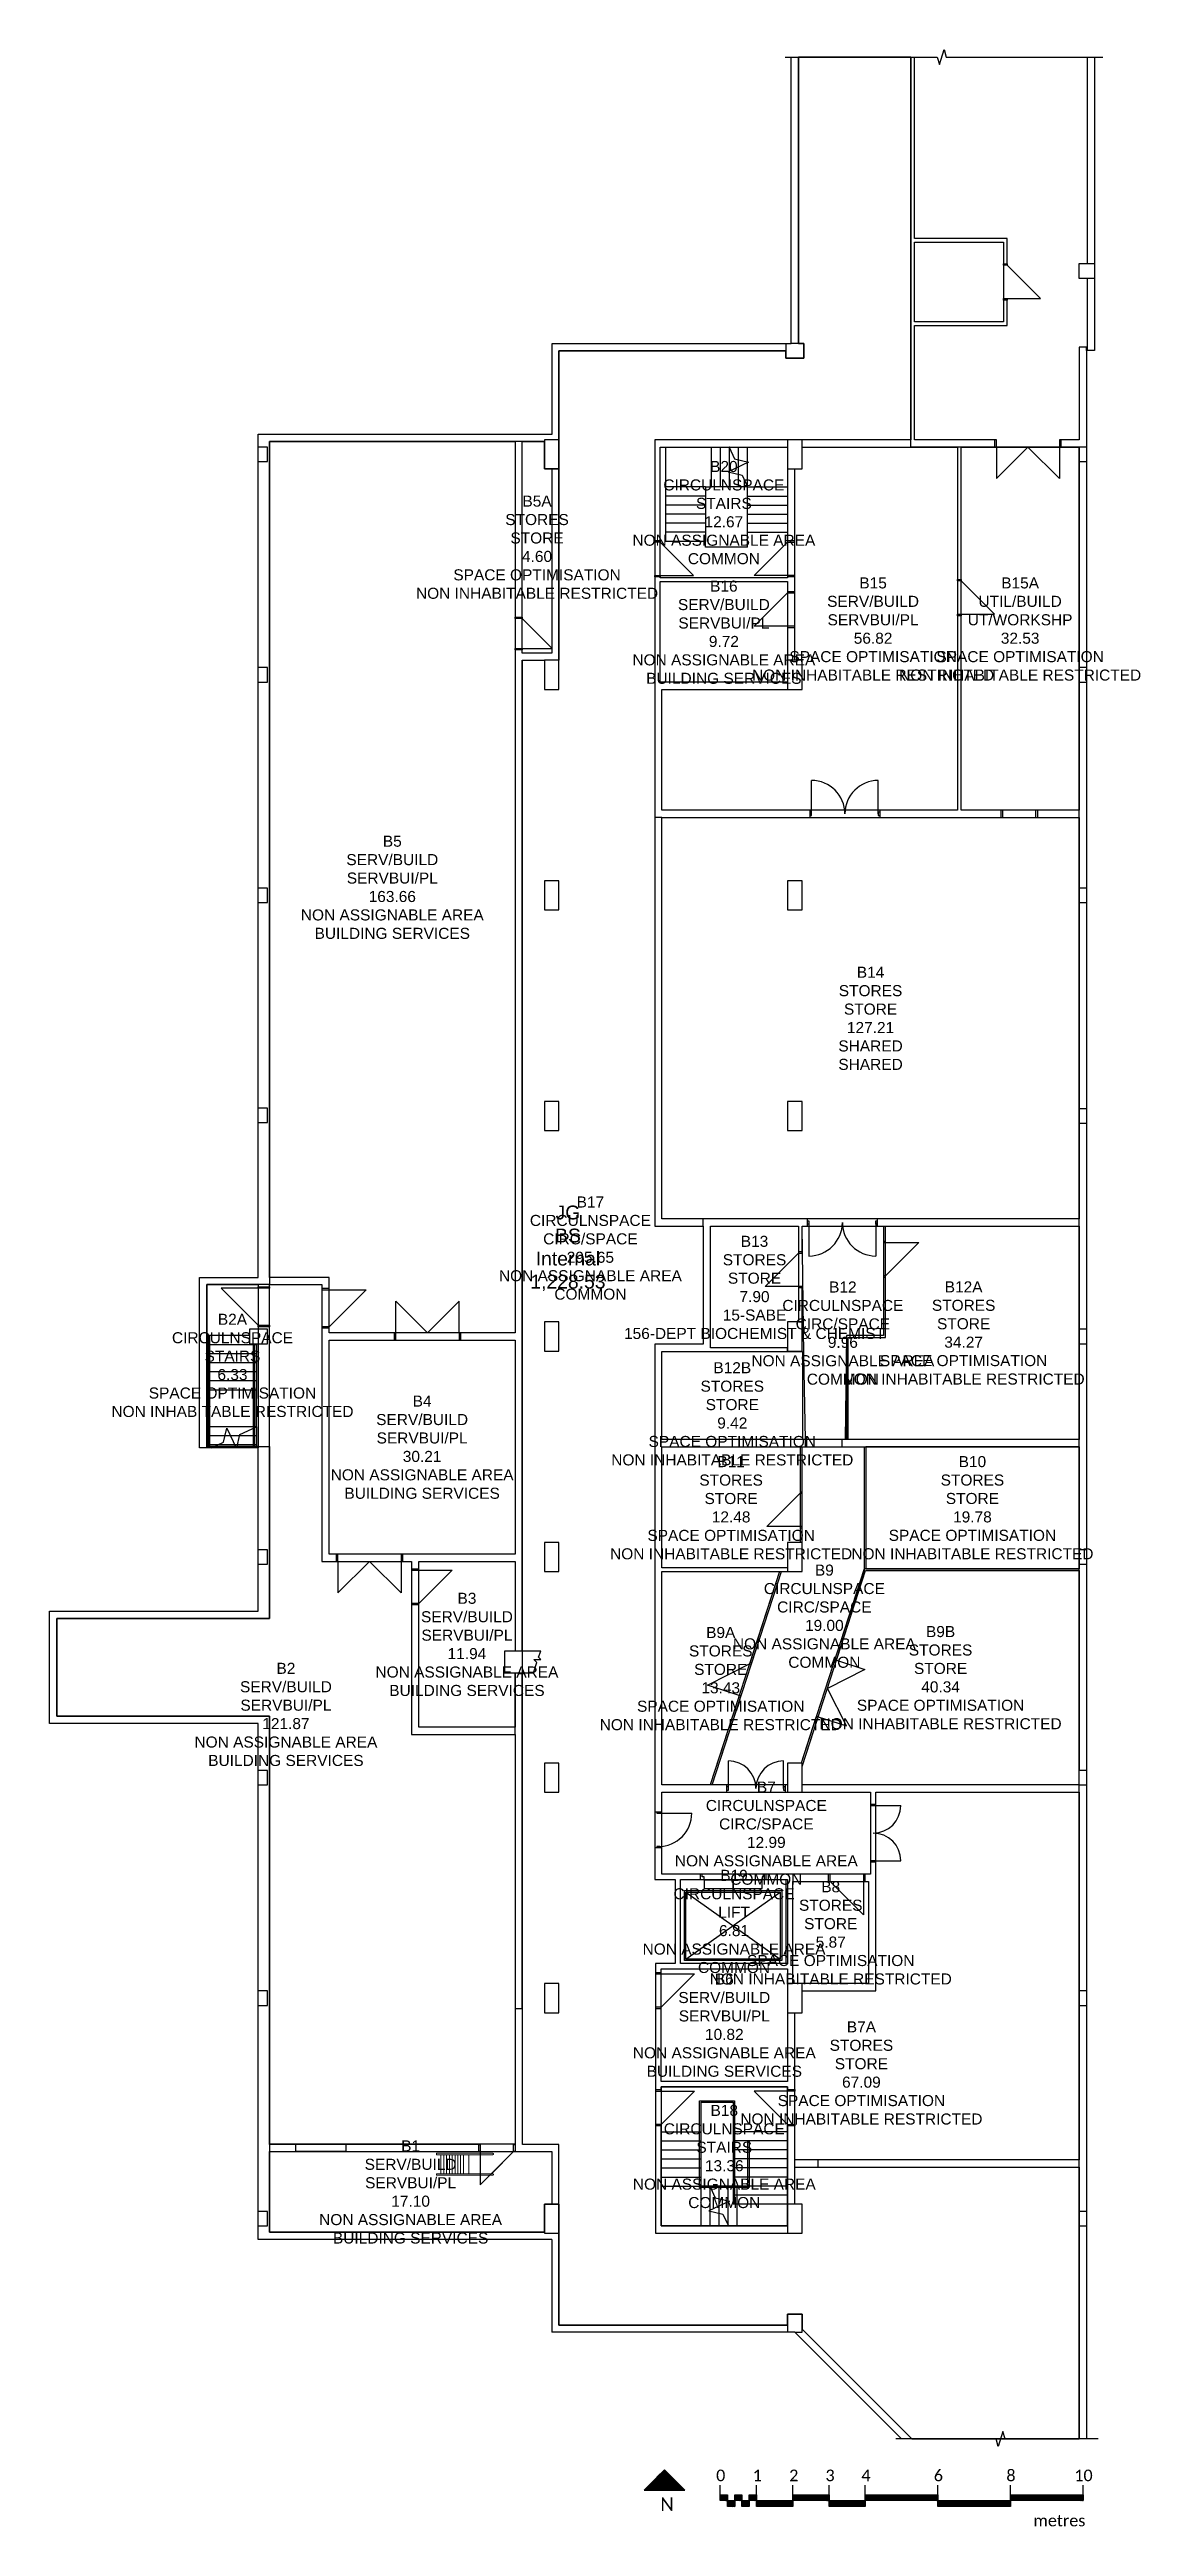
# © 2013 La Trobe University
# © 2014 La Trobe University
# Model space of a CAD drawing. Extents: x 18193 to 48254, y -1452 to 66829.
import ezdxf

# ---------------------------------------------------------------- set-up
doc = ezdxf.new("R2010")
doc.units = 0
doc.header["$MEASUREMENT"] = 0
for name, color, linetype in [('A-Column__Concrete', 7, 'CONTINUOUS'), ('A-Door', 252, 'CONTINUOUS'), ('A-General', 252, 'CONTINUOUS'), ('A-Scale-North', 7, 'CONTINUOUS'), ('A-Stairs', 7, 'CONTINUOUS'), ('A-Wall__Brick', 7, 'CONTINUOUS'), ('A-Wall__Partition', 252, 'CONTINUOUS'), ('GROS$', 7, 'CONTINUOUS'), ('GROS$TXT', 1, 'CONTINUOUS'), ('rm', 2, 'CONTINUOUS'), ('RM$', 7, 'CONTINUOUS'), ('RM$TXT', 4, 'CONTINUOUS')]:
    doc.layers.add(name, color=color, linetype=linetype)
doc.styles.add('Arial', font='arial.ttf')
doc.styles.add('ROMANT', font='ROMANS')

msp = doc.modelspace()

# ---------------------------------------------------------------- texts
at = {"layer": 'A-Scale-North', "width": 2953.08, "attachment_point": 1, "style": 'ROMANT'}
for s, insert, char_height in [('{\\fCalibri|b0|i0|c0|p34;0}', (36562, 115), 320), ('{\\fCalibri|b0|i0|c0|p34;1}', (37570, 115), 320), ('{\\fCalibri|b0|i0|c0|p34;2}', (38575, 115), 320), ('{\\fCalibri|b0|i0|c0|p34;3}', (39574, 115), 320), ('{\\fCalibri|b0|i0|c0|p34;4}', (40564, 115), 320), ('{\\fCalibri|b0|i0|c0|p34;6}', (42560, 115), 320), ('{\\fCalibri|b0|i0|c0|p34;8}', (44560, 115), 320), ('{\\fCalibri|b0|i0|c0|p34;10}', (46432, 115), 320), ('{\\fCalibri|b0|i0|c0|p34;N}', (35024, -652), 370), ('{\\fCalibri|b0|i0|c0|p34;metres}', (45305, -1129), 320)]:
    msp.add_mtext(s, dxfattribs=dict(at, insert=insert, char_height=char_height))
at = {"layer": 'GROS$TXT', "insert": (32478, 32603), "char_height": 381, "attachment_point": 8, "style": 'Arial'}
msp.add_mtext('JG^M^JBS^M^JInternal^M^J1,228.53^M^J', dxfattribs=at)
at = {"layer": 'RM$TXT', "char_height": 304.8, "attachment_point": 8, "style": 'Arial'}
for s, insert in [('B20^M^JCIRCULNSPACE^M^JSTAIRS^M^J12.67^M^JNON ASSIGNABLE AREA^M^JCOMMON^M^J', (36775, 52637)), ('B5A^M^JSTORES^M^JSTORE^M^J4.60^M^JSPACE OPTIMISATION^M^JNON INHABITABLE RESTRICTED^M^J', (31627, 51683)), ('B16^M^JSERV/BUILD^M^JSERVBUI/PL^M^J9.72^M^JNON ASSIGNABLE AREA^M^JBUILDING SERVICES^M^J', (36775, 49339)), ('B15^M^JSERV/BUILD^M^JSERVBUI/PL^M^J56.82^M^JSPACE OPTIMISATION^M^JNON INHABITABLE RESTRICTED^M^J', (40887, 49428)), ('B15A^M^JUTIL/BUILD^M^JUT/WORKSHP^M^J32.53^M^JSPACE OPTIMISATION^M^JNON INHABITABLE RESTRICTED^M^J', (44939, 49428)), ('B5^M^JSERV/BUILD^M^JSERVBUI/PL^M^J163.66^M^JNON ASSIGNABLE AREA^M^JBUILDING SERVICES^M^J', (27638, 42308)), ('B14^M^JSTORES^M^JSTORE^M^J127.21^M^JSHARED^M^JSHARED^M^J', (40817, 38696)), ('B17^M^JCIRCULNSPACE^M^JCIRC/SPACE^M^J295.65^M^JNON ASSIGNABLE AREA^M^JCOMMON^M^J', (33097, 32362)), ('B13^M^JSTORES^M^JSTORE^M^J7.90^M^J15-SABE^M^J156-DEPT BIOCHEMIST & CHEMIST^M^J', (37620, 31278)), ('B12^M^JCIRCULNSPACE^M^JCIRC/SPACE^M^J9.96^M^JNON ASSIGNABLE AREA^M^JCOMMON^M^J', (40054, 30018)), ('B12A^M^JSTORES^M^JSTORE^M^J34.27^M^JSPACE OPTIMISATION^M^JNON INHABITABLE RESTRICTED^M^J', (43382, 30022)), ('B2A^M^JCIRCULNSPACE^M^JSTAIRS^M^J6.33^M^JSPACE OPTIMISATION^M^JNON INHABITABLE RESTRICTED^M^J', (23234, 29128)), ('B12B^M^JSTORES^M^JSTORE^M^J9.42^M^JSPACE OPTIMISATION^M^JNON INHABITABLE RESTRICTED^M^J', (37007, 27793)), ('B4^M^JSERV/BUILD^M^JSERVBUI/PL^M^J30.21^M^JNON ASSIGNABLE AREA^M^JBUILDING SERVICES^M^J', (28460, 26873)), ('B11^M^JSTORES^M^JSTORE^M^J12.48^M^JSPACE OPTIMISATION^M^JNON INHABITABLE RESTRICTED^M^J', (36975, 25204)), ('B10^M^JSTORES^M^JSTORE^M^J19.78^M^JSPACE OPTIMISATION^M^JNON INHABITABLE RESTRICTED^M^J', (43624, 25205)), ('B9^M^JCIRCULNSPACE^M^JCIRC/SPACE^M^J19.00^M^JNON ASSIGNABLE AREA^M^JCOMMON^M^J', (39544, 22214)), ('B3^M^JSERV/BUILD^M^JSERVBUI/PL^M^J11.94^M^JNON ASSIGNABLE AREA^M^JBUILDING SERVICES^M^J', (29695, 21437)), ('B9A^M^JSTORES^M^JSTORE^M^J13.43^M^JSPACE OPTIMISATION^M^JNON INHABITABLE RESTRICTED^M^J', (36689, 20494)), ('B9B^M^JSTORES^M^JSTORE^M^J40.34^M^JSPACE OPTIMISATION^M^JNON INHABITABLE RESTRICTED^M^J', (42747, 20520)), ('B2^M^JSERV/BUILD^M^JSERVBUI/PL^M^J121.87^M^JNON ASSIGNABLE AREA^M^JBUILDING SERVICES^M^J', (24707, 19507)), ('B7^M^JCIRCULNSPACE^M^JCIRC/SPACE^M^J12.99^M^JNON ASSIGNABLE AREA^M^JCOMMON^M^J', (37945, 16233)), ('B19^M^JCIRCULNSPACE^M^JLIFT^M^J6.81^M^JNON ASSIGNABLE AREA^M^JCOMMON^M^J', (37055, 13800)), ('B8^M^JSTORES^M^JSTORE^M^J5.87^M^JSPACE OPTIMISATION^M^JNON INHABITABLE RESTRICTED^M^J', (39720, 13484)), ('B6^M^JSERV/BUILD^M^JSERVBUI/PL^M^J10.82^M^JNON ASSIGNABLE AREA^M^JBUILDING SERVICES^M^J', (36787, 10940)), ('B7A^M^JSTORES^M^JSTORE^M^J67.09^M^JSPACE OPTIMISATION^M^JNON INHABITABLE RESTRICTED^M^J', (40565, 9623)), ('B18^M^JCIRCULNSPACE^M^JSTAIRS^M^J13.36^M^JNON ASSIGNABLE AREA^M^JCOMMON^M^J', (36787, 7320)), ('B1^M^JSERV/BUILD^M^JSERVBUI/PL^M^J17.10^M^JNON ASSIGNABLE AREA^M^JBUILDING SERVICES^M^J', (28143, 6342))]:
    msp.add_mtext(s, dxfattribs=dict(at, insert=insert))

# ---------------------------------------------------------------- blocks, each defined once
blk = doc.blocks.new('A$C0be1a1f3')
at = {"layer": 'A-Scale-North'}
for p, q in [((0, -425), (0, 0)), ((1000, -584), (1000, 0)), ((0, -271), (5, -266)), ((0, -284), (18, -266)), ((0, -296), (30, -266)), ((0, -308), (42, -266)), ((0, -321), (55, -266)), ((0, -333), (67, -266)), ((0, -346), (80, -266)), ((0, -358), (92, -266)), ((0, -370), (104, -266)), ((0, -383), (117, -266)), ((0, -395), (129, -266)), ((0, -407), (141, -266)), ((0, -420), (154, -266)), ((7, -425), (166, -266)), ((19, -425), (179, -266)), ((32, -425), (191, -266)), ((44, -425), (200, -269)), ((57, -425), (200, -282)), ((69, -425), (200, -294)), ((81, -425), (200, -306)), ((94, -425), (200, -319)), ((106, -425), (200, -331)), ((118, -425), (200, -344)), ((131, -425), (200, -356)), ((143, -425), (200, -368)), ((156, -425), (200, -381)), ((168, -425), (200, -393)), ((180, -425), (200, -405)), ((193, -425), (200, -418)), ((200, -430), (205, -425)), ((200, -443), (217, -425)), ((200, -455), (230, -425)), ((200, -467), (242, -425)), ((200, -480), (255, -425)), ((200, -492), (267, -425)), ((200, -504), (279, -425)), ((200, -517), (292, -425)), ((200, -529), (304, -425)), ((200, -542), (316, -425)), ((200, -554), (329, -425)), ((200, -566), (341, -425)), ((200, -579), (354, -425)), ((207, -584), (366, -425)), ((219, -584), (378, -425)), ((232, -584), (391, -425)), ((244, -584), (400, -428)), ((256, -584), (400, -440)), ((269, -584), (400, -453)), ((281, -584), (400, -465)), ((293, -584), (400, -478)), ((306, -584), (400, -490)), ((318, -584), (400, -502)), ((331, -584), (400, -515)), ((343, -584), (400, -527)), ((355, -584), (400, -539)), ((368, -584), (400, -552)), ((380, -584), (400, -564)), ((392, -584), (400, -577)), ((400, -267), (401, -266)), ((400, -280), (414, -266)), ((400, -292), (426, -266)), ((400, -304), (438, -266)), ((400, -317), (451, -266)), ((400, -329), (463, -266)), ((400, -342), (476, -266)), ((400, -354), (488, -266)), ((400, -366), (500, -266)), ((400, -379), (513, -266)), ((400, -391), (525, -266)), ((400, -403), (537, -266)), ((400, -416), (550, -266)), ((403, -425), (562, -266)), ((415, -425), (575, -266)), ((428, -425), (587, -266)), ((440, -425), (599, -266)), ((453, -425), (600, -278)), ((465, -425), (600, -290)), ((477, -425), (600, -302)), ((490, -425), (600, -315)), ((502, -425), (600, -327)), ((514, -425), (600, -339)), ((527, -425), (600, -352)), ((539, -425), (600, -364)), ((552, -425), (600, -377)), ((564, -425), (600, -389)), ((576, -425), (600, -401)), ((589, -425), (600, -414)), ((600, -426), (601, -425)), ((600, -438), (613, -425)), ((600, -451), (626, -425)), ((600, -463), (638, -425)), ((600, -476), (651, -425)), ((600, -488), (663, -425)), ((600, -500), (675, -425)), ((600, -513), (688, -425)), ((600, -525), (700, -425)), ((600, -537), (712, -425)), ((600, -550), (725, -425)), ((600, -562), (737, -425)), ((600, -575), (750, -425)), ((603, -584), (762, -425)), ((615, -584), (774, -425)), ((628, -584), (787, -425)), ((640, -584), (799, -425)), ((652, -584), (800, -436)), ((665, -584), (800, -449)), ((677, -584), (800, -461)), ((689, -584), (800, -474)), ((702, -584), (800, -486)), ((714, -584), (800, -498)), ((727, -584), (800, -511)), ((739, -584), (800, -523)), ((751, -584), (800, -535)), ((764, -584), (800, -548)), ((776, -584), (800, -560)), ((788, -584), (800, -573)), ((800, -276), (810, -266)), ((800, -288), (822, -266)), ((800, -300), (834, -266)), ((800, -313), (847, -266)), ((800, -325), (859, -266)), ((800, -337), (872, -266)), ((800, -350), (884, -266)), ((800, -362), (896, -266)), ((800, -375), (909, -266)), ((800, -387), (921, -266)), ((800, -399), (933, -266)), ((800, -412), (946, -266)), ((800, -424), (958, -266)), ((811, -425), (971, -266)), ((824, -425), (983, -266)), ((836, -425), (995, -266)), ((849, -425), (1000, -274)), ((861, -425), (1000, -286)), ((873, -425), (1000, -298)), ((886, -425), (1000, -311)), ((898, -425), (1000, -323)), ((910, -425), (1000, -335)), ((923, -425), (1000, -348)), ((935, -425), (1000, -360)), ((948, -425), (1000, -373)), ((960, -425), (1000, -385)), ((972, -425), (1000, -397)), ((985, -425), (1000, -410)), ((997, -425), (1000, -422)), ((1000, -434), (1009, -425)), ((1000, -447), (1022, -425)), ((1000, -459), (1034, -425)), ((1000, -472), (1047, -425)), ((1000, -484), (1059, -425)), ((1000, -496), (1071, -425)), ((1000, -509), (1084, -425)), ((1000, -521), (1096, -425)), ((1000, -533), (1108, -425)), ((1000, -546), (1121, -425)), ((1000, -558), (1133, -425)), ((1000, -571), (1146, -425)), ((1000, -583), (1158, -425)), ((1011, -584), (1170, -425)), ((1023, -584), (1183, -425)), ((1036, -584), (1195, -425)), ((1048, -584), (1207, -425)), ((1061, -584), (1220, -425)), ((1073, -584), (1232, -425)), ((1085, -584), (1244, -425)), ((1098, -584), (1257, -425)), ((1110, -584), (1269, -425)), ((1122, -584), (1282, -425)), ((1135, -584), (1294, -425)), ((1147, -584), (1306, -425)), ((1160, -584), (1319, -425)), ((1172, -584), (1331, -425)), ((1184, -584), (1343, -425)), ((1197, -584), (1356, -425)), ((1209, -584), (1368, -425)), ((1221, -584), (1381, -425)), ((1234, -584), (1393, -425)), ((1246, -584), (1405, -425)), ((1259, -584), (1418, -425)), ((1271, -584), (1430, -425)), ((1283, -584), (1442, -425)), ((1296, -584), (1455, -425)), ((1308, -584), (1467, -425)), ((1320, -584), (1480, -425)), ((1333, -584), (1492, -425)), ((1345, -584), (1504, -425)), ((1358, -584), (1517, -425)), ((1370, -584), (1529, -425)), ((1382, -584), (1541, -425)), ((1395, -584), (1554, -425)), ((1407, -584), (1566, -425)), ((1419, -584), (1579, -425)), ((1432, -584), (1591, -425)), ((1444, -584), (1603, -425)), ((1457, -584), (1616, -425)), ((1469, -584), (1628, -425)), ((1481, -584), (1640, -425)), ((1494, -584), (1653, -425)), ((1506, -584), (1665, -425)), ((1518, -584), (1678, -425)), ((1531, -584), (1690, -425)), ((1543, -584), (1702, -425)), ((1556, -584), (1715, -425)), ((1568, -584), (1727, -425)), ((1580, -584), (1739, -425)), ((1593, -584), (1752, -425)), ((1605, -584), (1764, -425)), ((1617, -584), (1777, -425)), ((1630, -584), (1789, -425)), ((1642, -584), (1801, -425)), ((1655, -584), (1814, -425)), ((1667, -584), (1826, -425)), ((1679, -584), (1838, -425)), ((1692, -584), (1851, -425)), ((1704, -584), (1863, -425)), ((1716, -584), (1876, -425)), ((1729, -584), (1888, -425)), ((1741, -584), (1900, -425)), ((1754, -584), (1913, -425)), ((1766, -584), (1925, -425)), ((1778, -584), (1937, -425)), ((1791, -584), (1950, -425)), ((1803, -584), (1962, -425)), ((1815, -584), (1975, -425)), ((1828, -584), (1987, -425)), ((1840, -584), (1999, -425)), ((1853, -584), (2000, -437)), ((1865, -584), (2000, -449)), ((1877, -584), (2000, -462)), ((1890, -584), (2000, -474)), ((1902, -584), (2000, -486)), ((1914, -584), (2000, -499)), ((1927, -584), (2000, -511)), ((1939, -584), (2000, -523)), ((1952, -584), (2000, -536)), ((1964, -584), (2000, -548)), ((1976, -584), (2000, -561)), ((1989, -584), (2000, -573)), ((2000, -584), (2000, 0)), ((2000, -276), (2010, -266)), ((2000, -288), (2022, -266)), ((2000, -301), (2035, -266)), ((2000, -313), (2047, -266)), ((2000, -325), (2059, -266)), ((2000, -338), (2072, -266)), ((2000, -350), (2084, -266)), ((2000, -363), (2097, -266)), ((2000, -375), (2109, -266)), ((2000, -387), (2121, -266)), ((2000, -400), (2134, -266)), ((2000, -412), (2146, -266)), ((2000, -424), (2158, -266)), ((2012, -425), (2171, -266)), ((2024, -425), (2183, -266)), ((2036, -425), (2196, -266)), ((2049, -425), (2208, -266)), ((2061, -425), (2220, -266)), ((2074, -425), (2233, -266)), ((2086, -425), (2245, -266)), ((2098, -425), (2257, -266)), ((2111, -425), (2270, -266)), ((2123, -425), (2282, -266)), ((2135, -425), (2295, -266)), ((2148, -425), (2307, -266)), ((2160, -425), (2319, -266)), ((2173, -425), (2332, -266)), ((2185, -425), (2344, -266)), ((2197, -425), (2356, -266)), ((2210, -425), (2369, -266)), ((2222, -425), (2381, -266)), ((2234, -425), (2394, -266)), ((2247, -425), (2406, -266)), ((2259, -425), (2418, -266)), ((2272, -425), (2431, -266)), ((2284, -425), (2443, -266)), ((2296, -425), (2455, -266)), ((2309, -425), (2468, -266)), ((2321, -425), (2480, -266)), ((2333, -425), (2493, -266)), ((2346, -425), (2505, -266)), ((2358, -425), (2517, -266)), ((2371, -425), (2530, -266)), ((2383, -425), (2542, -266)), ((2395, -425), (2554, -266)), ((2408, -425), (2567, -266)), ((2420, -425), (2579, -266)), ((2432, -425), (2592, -266)), ((2445, -425), (2604, -266)), ((2457, -425), (2616, -266)), ((2470, -425), (2629, -266)), ((2482, -425), (2641, -266)), ((2494, -425), (2653, -266)), ((2507, -425), (2666, -266)), ((2519, -425), (2678, -266)), ((2531, -425), (2691, -266)), ((2544, -425), (2703, -266)), ((2556, -425), (2715, -266)), ((2569, -425), (2728, -266)), ((2581, -425), (2740, -266)), ((2593, -425), (2752, -266)), ((2606, -425), (2765, -266)), ((2618, -425), (2777, -266)), ((2630, -425), (2790, -266)), ((2643, -425), (2802, -266)), ((2655, -425), (2814, -266)), ((2668, -425), (2827, -266)), ((2680, -425), (2839, -266)), ((2692, -425), (2851, -266)), ((2705, -425), (2864, -266)), ((2717, -425), (2876, -266)), ((2729, -425), (2889, -266)), ((2742, -425), (2901, -266)), ((2754, -425), (2913, -266)), ((2767, -425), (2926, -266)), ((2779, -425), (2938, -266)), ((2791, -425), (2950, -266)), ((2804, -425), (2963, -266)), ((2816, -425), (2975, -266)), ((2828, -425), (2988, -266)), ((2841, -425), (3000, -266)), ((2853, -425), (3000, -278)), ((2866, -425), (3000, -291)), ((2878, -425), (3000, -303)), ((2890, -425), (3000, -315)), ((2903, -425), (3000, -328)), ((2915, -425), (3000, -340)), ((2927, -425), (3000, -352)), ((2940, -425), (3000, -365)), ((2952, -425), (3000, -377)), ((2965, -425), (3000, -390)), ((2977, -425), (3000, -402)), ((2989, -425), (3000, -414)), ((3000, -584), (3000, 0)), ((3000, -427), (3002, -425)), ((3000, -439), (3014, -425)), ((3000, -451), (3026, -425)), ((3000, -464), (3039, -425)), ((3000, -476), (3051, -425)), ((3000, -489), (3064, -425)), ((3000, -501), (3076, -425)), ((3000, -513), (3088, -425)), ((3000, -526), (3101, -425)), ((3000, -538), (3113, -425)), ((3000, -550), (3125, -425)), ((3000, -563), (3138, -425)), ((3000, -575), (3150, -425)), ((3003, -584), (3163, -425)), ((3016, -584), (3175, -425)), ((3028, -584), (3187, -425)), ((3041, -584), (3200, -425)), ((3053, -584), (3212, -425)), ((3065, -584), (3224, -425)), ((3078, -584), (3237, -425)), ((3090, -584), (3249, -425)), ((3102, -584), (3262, -425)), ((3115, -584), (3274, -425)), ((3127, -584), (3286, -425)), ((3140, -584), (3299, -425)), ((3152, -584), (3311, -425)), ((3164, -584), (3323, -425)), ((3177, -584), (3336, -425)), ((3189, -584), (3348, -425)), ((3201, -584), (3361, -425)), ((3214, -584), (3373, -425)), ((3226, -584), (3385, -425)), ((3239, -584), (3398, -425)), ((3251, -584), (3410, -425)), ((3263, -584), (3422, -425)), ((3276, -584), (3435, -425)), ((3288, -584), (3447, -425)), ((3300, -584), (3460, -425)), ((3313, -584), (3472, -425)), ((3325, -584), (3484, -425)), ((3338, -584), (3497, -425)), ((3350, -584), (3509, -425)), ((3362, -584), (3521, -425)), ((3375, -584), (3534, -425)), ((3387, -584), (3546, -425)), ((3399, -584), (3559, -425)), ((3412, -584), (3571, -425)), ((3424, -584), (3583, -425)), ((3437, -584), (3596, -425)), ((3449, -584), (3608, -425)), ((3461, -584), (3620, -425)), ((3474, -584), (3633, -425)), ((3486, -584), (3645, -425)), ((3498, -584), (3657, -425)), ((3511, -584), (3670, -425)), ((3523, -584), (3682, -425)), ((3535, -584), (3695, -425)), ((3548, -584), (3707, -425)), ((3560, -584), (3719, -425)), ((3573, -584), (3732, -425)), ((3585, -584), (3744, -425)), ((3597, -584), (3756, -425)), ((3610, -584), (3769, -425)), ((3622, -584), (3781, -425)), ((3634, -584), (3794, -425)), ((3647, -584), (3806, -425)), ((3659, -584), (3818, -425)), ((3672, -584), (3831, -425)), ((3684, -584), (3843, -425)), ((3696, -584), (3855, -425)), ((3709, -584), (3868, -425)), ((3721, -584), (3880, -425)), ((3733, -584), (3893, -425)), ((3746, -584), (3905, -425)), ((3758, -584), (3917, -425)), ((3771, -584), (3930, -425)), ((3783, -584), (3942, -425)), ((3795, -584), (3954, -425)), ((3808, -584), (3967, -425)), ((3820, -584), (3979, -425)), ((3832, -584), (3992, -425)), ((3845, -584), (4000, -429)), ((3857, -584), (4000, -441)), ((3870, -584), (4000, -454)), ((3882, -584), (4000, -466)), ((3894, -584), (4000, -479)), ((3907, -584), (4000, -491)), ((3919, -584), (4000, -503)), ((3931, -584), (4000, -516)), ((3944, -584), (4000, -528)), ((3956, -584), (4000, -540)), ((3969, -584), (4000, -553)), ((3981, -584), (4000, -565)), ((3993, -584), (4000, -578)), ((4000, -584), (4000, 0)), ((4000, -268), (4002, -266)), ((4000, -281), (4015, -266)), ((4000, -293), (4027, -266)), ((4000, -305), (4039, -266)), ((4000, -318), (4052, -266)), ((4000, -330), (4064, -266)), ((4000, -342), (4076, -266)), ((4000, -355), (4089, -266)), ((4000, -367), (4101, -266)), ((4000, -380), (4114, -266)), ((4000, -392), (4126, -266)), ((4000, -404), (4138, -266)), ((4000, -417), (4151, -266)), ((4004, -425), (4163, -266)), ((4016, -425), (4175, -266)), ((4029, -425), (4188, -266)), ((4041, -425), (4200, -266)), ((4053, -425), (4213, -266)), ((4066, -425), (4225, -266)), ((4078, -425), (4237, -266)), ((4091, -425), (4250, -266)), ((4103, -425), (4262, -266)), ((4115, -425), (4274, -266)), ((4128, -425), (4287, -266)), ((4140, -425), (4299, -266)), ((4152, -425), (4312, -266)), ((4165, -425), (4324, -266)), ((4177, -425), (4336, -266)), ((4190, -425), (4349, -266)), ((4202, -425), (4361, -266)), ((4214, -425), (4373, -266)), ((4227, -425), (4386, -266)), ((4239, -425), (4398, -266)), ((4251, -425), (4411, -266)), ((4264, -425), (4423, -266)), ((4276, -425), (4435, -266)), ((4289, -425), (4448, -266)), ((4301, -425), (4460, -266)), ((4313, -425), (4472, -266)), ((4326, -425), (4485, -266)), ((4338, -425), (4497, -266)), ((4350, -425), (4510, -266)), ((4363, -425), (4522, -266)), ((4375, -425), (4534, -266)), ((4388, -425), (4547, -266)), ((4400, -425), (4559, -266)), ((4412, -425), (4571, -266)), ((4425, -425), (4584, -266)), ((4437, -425), (4596, -266)), ((4449, -425), (4609, -266)), ((4462, -425), (4621, -266)), ((4474, -425), (4633, -266)), ((4487, -425), (4646, -266)), ((4499, -425), (4658, -266)), ((4511, -425), (4670, -266)), ((4524, -425), (4683, -266)), ((4536, -425), (4695, -266)), ((4548, -425), (4708, -266)), ((4561, -425), (4720, -266)), ((4573, -425), (4732, -266)), ((4586, -425), (4745, -266)), ((4598, -425), (4757, -266)), ((4610, -425), (4769, -266)), ((4623, -425), (4782, -266)), ((4635, -425), (4794, -266)), ((4647, -425), (4807, -266)), ((4660, -425), (4819, -266)), ((4672, -425), (4831, -266)), ((4685, -425), (4844, -266)), ((4697, -425), (4856, -266)), ((4709, -425), (4868, -266)), ((4722, -425), (4881, -266)), ((4734, -425), (4893, -266)), ((4746, -425), (4906, -266)), ((4759, -425), (4918, -266)), ((4771, -425), (4930, -266)), ((4784, -425), (4943, -266)), ((4796, -425), (4955, -266)), ((4808, -425), (4967, -266)), ((4821, -425), (4980, -266)), ((4833, -425), (4992, -266)), ((4845, -425), (5005, -266)), ((4858, -425), (5017, -266)), ((4870, -425), (5029, -266)), ((4883, -425), (5042, -266)), ((4895, -425), (5054, -266)), ((4907, -425), (5066, -266)), ((4920, -425), (5079, -266)), ((4932, -425), (5091, -266)), ((4944, -425), (5104, -266)), ((4957, -425), (5116, -266)), ((4969, -425), (5128, -266)), ((4982, -425), (5141, -266)), ((4994, -425), (5153, -266)), ((5006, -425), (5165, -266)), ((5019, -425), (5178, -266)), ((5031, -425), (5190, -266)), ((5043, -425), (5203, -266)), ((5056, -425), (5215, -266)), ((5068, -425), (5227, -266)), ((5081, -425), (5240, -266)), ((5093, -425), (5252, -266)), ((5105, -425), (5264, -266)), ((5118, -425), (5277, -266)), ((5130, -425), (5289, -266)), ((5142, -425), (5302, -266)), ((5155, -425), (5314, -266)), ((5167, -425), (5326, -266)), ((5180, -425), (5339, -266)), ((5192, -425), (5351, -266)), ((5204, -425), (5363, -266)), ((5217, -425), (5376, -266)), ((5229, -425), (5388, -266)), ((5241, -425), (5401, -266)), ((5254, -425), (5413, -266)), ((5266, -425), (5425, -266)), ((5279, -425), (5438, -266)), ((5291, -425), (5450, -266)), ((5303, -425), (5462, -266)), ((5316, -425), (5475, -266)), ((5328, -425), (5487, -266)), ((5340, -425), (5500, -266)), ((5353, -425), (5512, -266)), ((5365, -425), (5524, -266)), ((5378, -425), (5537, -266)), ((5390, -425), (5549, -266)), ((5402, -425), (5561, -266)), ((5415, -425), (5574, -266)), ((5427, -425), (5586, -266)), ((5439, -425), (5599, -266)), ((5452, -425), (5611, -266)), ((5464, -425), (5623, -266)), ((5477, -425), (5636, -266)), ((5489, -425), (5648, -266)), ((5501, -425), (5660, -266)), ((5514, -425), (5673, -266)), ((5526, -425), (5685, -266)), ((5538, -425), (5698, -266)), ((5551, -425), (5710, -266)), ((5563, -425), (5722, -266)), ((5576, -425), (5735, -266)), ((5588, -425), (5747, -266)), ((5600, -425), (5759, -266)), ((5613, -425), (5772, -266)), ((5625, -425), (5784, -266)), ((5637, -425), (5797, -266)), ((5650, -425), (5809, -266)), ((5662, -425), (5821, -266)), ((5675, -425), (5834, -266)), ((5687, -425), (5846, -266)), ((5699, -425), (5858, -266)), ((5712, -425), (5871, -266)), ((5724, -425), (5883, -266)), ((5736, -425), (5896, -266)), ((5749, -425), (5908, -266)), ((5761, -425), (5920, -266)), ((5774, -425), (5933, -266)), ((5786, -425), (5945, -266)), ((5798, -425), (5957, -266)), ((5811, -425), (5970, -266)), ((5823, -425), (5982, -266)), ((5835, -425), (5995, -266)), ((5848, -425), (6000, -273)), ((5860, -425), (6000, -285)), ((5873, -425), (6000, -298)), ((5885, -425), (6000, -310)), ((5897, -425), (6000, -322)), ((5910, -425), (6000, -335)), ((5922, -425), (6000, -347)), ((5934, -425), (6000, -359)), ((5947, -425), (6000, -372)), ((5959, -425), (6000, -384)), ((5972, -425), (6000, -397)), ((5984, -425), (6000, -409)), ((5996, -425), (6000, -421)), ((6000, -584), (6000, 0)), ((6000, -434), (6009, -425)), ((6000, -446), (6021, -425)), ((6000, -458), (6033, -425)), ((6000, -471), (6046, -425)), ((6000, -483), (6058, -425)), ((6000, -496), (6070, -425)), ((6000, -508), (6083, -425)), ((6000, -520), (6095, -425)), ((6000, -533), (6108, -425)), ((6000, -545), (6120, -425)), ((6000, -557), (6132, -425)), ((6000, -570), (6145, -425)), ((6000, -582), (6157, -425)), ((6010, -584), (6169, -425)), ((6023, -584), (6182, -425)), ((6035, -584), (6194, -425)), ((6047, -584), (6207, -425)), ((6060, -584), (6219, -425)), ((6072, -584), (6231, -425)), ((6085, -584), (6244, -425)), ((6097, -584), (6256, -425)), ((6109, -584), (6268, -425)), ((6122, -584), (6281, -425)), ((6134, -584), (6293, -425)), ((6146, -584), (6306, -425)), ((6159, -584), (6318, -425)), ((6171, -584), (6330, -425)), ((6184, -584), (6343, -425)), ((6196, -584), (6355, -425)), ((6208, -584), (6367, -425)), ((6221, -584), (6380, -425)), ((6233, -584), (6392, -425)), ((6245, -584), (6405, -425)), ((6258, -584), (6417, -425)), ((6270, -584), (6429, -425)), ((6283, -584), (6442, -425)), ((6295, -584), (6454, -425)), ((6307, -584), (6466, -425)), ((6320, -584), (6479, -425)), ((6332, -584), (6491, -425)), ((6344, -584), (6504, -425)), ((6357, -584), (6516, -425)), ((6369, -584), (6528, -425)), ((6382, -584), (6541, -425)), ((6394, -584), (6553, -425)), ((6406, -584), (6565, -425)), ((6419, -584), (6578, -425)), ((6431, -584), (6590, -425)), ((6443, -584), (6603, -425)), ((6456, -584), (6615, -425)), ((6468, -584), (6627, -425)), ((6481, -584), (6640, -425)), ((6493, -584), (6652, -425)), ((6505, -584), (6664, -425)), ((6518, -584), (6677, -425)), ((6530, -584), (6689, -425)), ((6542, -584), (6702, -425)), ((6555, -584), (6714, -425)), ((6567, -584), (6726, -425)), ((6580, -584), (6739, -425)), ((6592, -584), (6751, -425)), ((6604, -584), (6763, -425)), ((6617, -584), (6776, -425)), ((6629, -584), (6788, -425)), ((6641, -584), (6801, -425)), ((6654, -584), (6813, -425)), ((6666, -584), (6825, -425)), ((6679, -584), (6838, -425)), ((6691, -584), (6850, -425)), ((6703, -584), (6862, -425)), ((6716, -584), (6875, -425)), ((6728, -584), (6887, -425)), ((6740, -584), (6900, -425)), ((6753, -584), (6912, -425)), ((6765, -584), (6924, -425)), ((6778, -584), (6937, -425)), ((6790, -584), (6949, -425)), ((6802, -584), (6961, -425)), ((6815, -584), (6974, -425)), ((6827, -584), (6986, -425)), ((6839, -584), (6999, -425)), ((6852, -584), (7011, -425)), ((6864, -584), (7023, -425)), ((6877, -584), (7036, -425)), ((6889, -584), (7048, -425)), ((6901, -584), (7060, -425)), ((6914, -584), (7073, -425)), ((6926, -584), (7085, -425)), ((6938, -584), (7098, -425)), ((6951, -584), (7110, -425)), ((6963, -584), (7122, -425)), ((6976, -584), (7135, -425)), ((6988, -584), (7147, -425)), ((7000, -584), (7159, -425)), ((7013, -584), (7172, -425)), ((7025, -584), (7184, -425)), ((7037, -584), (7197, -425)), ((7050, -584), (7209, -425)), ((7062, -584), (7221, -425)), ((7075, -584), (7234, -425)), ((7087, -584), (7246, -425)), ((7099, -584), (7258, -425)), ((7112, -584), (7271, -425)), ((7124, -584), (7283, -425)), ((7136, -584), (7296, -425)), ((7149, -584), (7308, -425)), ((7161, -584), (7320, -425)), ((7174, -584), (7333, -425)), ((7186, -584), (7345, -425)), ((7198, -584), (7357, -425)), ((7211, -584), (7370, -425)), ((7223, -584), (7382, -425)), ((7235, -584), (7395, -425)), ((7248, -584), (7407, -425)), ((7260, -584), (7419, -425)), ((7273, -584), (7432, -425)), ((7285, -584), (7444, -425)), ((7297, -584), (7456, -425)), ((7310, -584), (7469, -425)), ((7322, -584), (7481, -425)), ((7334, -584), (7494, -425)), ((7347, -584), (7506, -425)), ((7359, -584), (7518, -425)), ((7372, -584), (7531, -425)), ((7384, -584), (7543, -425)), ((7396, -584), (7555, -425)), ((7409, -584), (7568, -425)), ((7421, -584), (7580, -425)), ((7433, -584), (7593, -425)), ((7446, -584), (7605, -425)), ((7458, -584), (7617, -425)), ((7471, -584), (7630, -425)), ((7483, -584), (7642, -425)), ((7495, -584), (7654, -425)), ((7508, -584), (7667, -425)), ((7520, -584), (7679, -425)), ((7532, -584), (7692, -425)), ((7545, -584), (7704, -425)), ((7557, -584), (7716, -425)), ((7570, -584), (7729, -425)), ((7582, -584), (7741, -425)), ((7594, -584), (7753, -425)), ((7607, -584), (7766, -425)), ((7619, -584), (7778, -425)), ((7631, -584), (7791, -425)), ((7644, -584), (7803, -425)), ((7656, -584), (7815, -425)), ((7669, -584), (7828, -425)), ((7681, -584), (7840, -425)), ((7693, -584), (7852, -425)), ((7706, -584), (7865, -425)), ((7718, -584), (7877, -425)), ((7730, -584), (7890, -425)), ((7743, -584), (7902, -425)), ((7755, -584), (7914, -425)), ((7768, -584), (7927, -425)), ((7780, -584), (7939, -425)), ((7792, -584), (7951, -425)), ((7805, -584), (7964, -425)), ((7817, -584), (7976, -425)), ((7829, -584), (7989, -425)), ((7842, -584), (8000, -426)), ((7854, -584), (8000, -438)), ((7867, -584), (8000, -451)), ((7879, -584), (8000, -463)), ((7891, -584), (8000, -475)), ((7904, -584), (8000, -488)), ((7916, -584), (8000, -500)), ((7928, -584), (8000, -513)), ((7941, -584), (8000, -525)), ((7953, -584), (8000, -537)), ((7966, -584), (8000, -550)), ((7978, -584), (8000, -562)), ((7990, -584), (8000, -574)), ((8000, -584), (8000, 0)), ((8000, -277), (8012, -266)), ((8000, -290), (8024, -266)), ((8000, -302), (8036, -266)), ((8000, -315), (8049, -266)), ((8000, -327), (8061, -266)), ((8000, -339), (8073, -266)), ((8000, -352), (8086, -266)), ((8000, -364), (8098, -266)), ((8000, -376), (8111, -266)), ((8000, -389), (8123, -266)), ((8000, -401), (8135, -266)), ((8000, -414), (8148, -266)), ((8001, -425), (8160, -266)), ((8013, -425), (8172, -266)), ((8026, -425), (8185, -266)), ((8038, -425), (8197, -266)), ((8050, -425), (8210, -266)), ((8063, -425), (8222, -266)), ((8075, -425), (8234, -266)), ((8088, -425), (8247, -266)), ((8100, -425), (8259, -266)), ((8112, -425), (8271, -266)), ((8125, -425), (8284, -266)), ((8137, -425), (8296, -266)), ((8149, -425), (8309, -266)), ((8162, -425), (8321, -266)), ((8174, -425), (8333, -266)), ((8187, -425), (8346, -266)), ((8199, -425), (8358, -266)), ((8211, -425), (8370, -266)), ((8224, -425), (8383, -266)), ((8236, -425), (8395, -266)), ((8248, -425), (8408, -266)), ((8261, -425), (8420, -266)), ((8273, -425), (8432, -266)), ((8286, -425), (8445, -266)), ((8298, -425), (8457, -266)), ((8310, -425), (8469, -266)), ((8323, -425), (8482, -266)), ((8335, -425), (8494, -266)), ((8347, -425), (8507, -266)), ((8360, -425), (8519, -266)), ((8372, -425), (8531, -266)), ((8385, -425), (8544, -266)), ((8397, -425), (8556, -266)), ((8409, -425), (8568, -266)), ((8422, -425), (8581, -266)), ((8434, -425), (8593, -266)), ((8446, -425), (8606, -266)), ((8459, -425), (8618, -266)), ((8471, -425), (8630, -266)), ((8484, -425), (8643, -266)), ((8496, -425), (8655, -266)), ((8508, -425), (8667, -266)), ((8521, -425), (8680, -266)), ((8533, -425), (8692, -266)), ((8545, -425), (8704, -266)), ((8558, -425), (8717, -266)), ((8570, -425), (8729, -266)), ((8582, -425), (8742, -266)), ((8595, -425), (8754, -266)), ((8607, -425), (8766, -266)), ((8620, -425), (8779, -266)), ((8632, -425), (8791, -266)), ((8644, -425), (8803, -266)), ((8657, -425), (8816, -266)), ((8669, -425), (8828, -266)), ((8681, -425), (8841, -266)), ((8694, -425), (8853, -266)), ((8706, -425), (8865, -266)), ((8719, -425), (8878, -266)), ((8731, -425), (8890, -266)), ((8743, -425), (8902, -266)), ((8756, -425), (8915, -266)), ((8768, -425), (8927, -266)), ((8780, -425), (8940, -266)), ((8793, -425), (8952, -266)), ((8805, -425), (8964, -266)), ((8818, -425), (8977, -266)), ((8830, -425), (8989, -266)), ((8842, -425), (9001, -266)), ((8855, -425), (9014, -266)), ((8867, -425), (9026, -266)), ((8879, -425), (9039, -266)), ((8892, -425), (9051, -266)), ((8904, -425), (9063, -266)), ((8917, -425), (9076, -266)), ((8929, -425), (9088, -266)), ((8941, -425), (9100, -266)), ((8954, -425), (9113, -266)), ((8966, -425), (9125, -266)), ((8978, -425), (9138, -266)), ((8991, -425), (9150, -266)), ((9003, -425), (9162, -266)), ((9016, -425), (9175, -266)), ((9028, -425), (9187, -266)), ((9040, -425), (9199, -266)), ((9053, -425), (9212, -266)), ((9065, -425), (9224, -266)), ((9077, -425), (9237, -266)), ((9090, -425), (9249, -266)), ((9102, -425), (9261, -266)), ((9115, -425), (9274, -266)), ((9127, -425), (9286, -266)), ((9139, -425), (9298, -266)), ((9152, -425), (9311, -266)), ((9164, -425), (9323, -266)), ((9176, -425), (9336, -266)), ((9189, -425), (9348, -266)), ((9201, -425), (9360, -266)), ((9214, -425), (9373, -266)), ((9226, -425), (9385, -266)), ((9238, -425), (9397, -266)), ((9251, -425), (9410, -266)), ((9263, -425), (9422, -266)), ((9275, -425), (9435, -266)), ((9288, -425), (9447, -266)), ((9300, -425), (9459, -266)), ((9313, -425), (9472, -266)), ((9325, -425), (9484, -266)), ((9337, -425), (9496, -266)), ((9350, -425), (9509, -266)), ((9362, -425), (9521, -266)), ((9374, -425), (9534, -266)), ((9387, -425), (9546, -266)), ((9399, -425), (9558, -266)), ((9412, -425), (9571, -266)), ((9424, -425), (9583, -266)), ((9436, -425), (9595, -266)), ((9449, -425), (9608, -266)), ((9461, -425), (9620, -266)), ((9473, -425), (9633, -266)), ((9486, -425), (9645, -266)), ((9498, -425), (9657, -266)), ((9511, -425), (9670, -266)), ((9523, -425), (9682, -266)), ((9535, -425), (9694, -266)), ((9548, -425), (9707, -266)), ((9560, -425), (9719, -266)), ((9572, -425), (9732, -266)), ((9585, -425), (9744, -266)), ((9597, -425), (9756, -266)), ((9610, -425), (9769, -266)), ((9622, -425), (9781, -266)), ((9634, -425), (9793, -266)), ((9647, -425), (9806, -266)), ((9659, -425), (9818, -266)), ((9671, -425), (9831, -266)), ((9684, -425), (9843, -266)), ((9696, -425), (9855, -266)), ((9709, -425), (9868, -266)), ((9721, -425), (9880, -266)), ((9733, -425), (9892, -266)), ((9746, -425), (9905, -266)), ((9758, -425), (9917, -266)), ((9770, -425), (9930, -266)), ((9783, -425), (9942, -266)), ((9795, -425), (9954, -266)), ((9808, -425), (9967, -266)), ((9820, -425), (9979, -266)), ((9832, -425), (9991, -266)), ((9845, -425), (10000, -270)), ((9857, -425), (10000, -282)), ((9869, -425), (10000, -295)), ((9882, -425), (10000, -307)), ((9894, -425), (10000, -319)), ((9907, -425), (10000, -332)), ((9919, -425), (10000, -344)), ((9931, -425), (10000, -356)), ((9944, -425), (10000, -369)), ((9956, -425), (10000, -381)), ((9968, -425), (10000, -394)), ((9981, -425), (10000, -406)), ((9993, -425), (10000, -418)), ((10000, -425), (10000, 0))]:
    blk.add_line(p, q, dxfattribs=at)
for points in [[(0, -266), (200, -266), (200, -425), (0, -425)], [(200, -425), (400, -425), (400, -584), (200, -584)], [(400, -266), (600, -266), (600, -425), (400, -425)], [(600, -425), (800, -425), (800, -584), (600, -584)], [(800, -266), (1000, -266), (1000, -425), (800, -425)], [(1000, -425), (2000, -425), (2000, -584), (1000, -584)], [(2000, -266), (3000, -266), (3000, -425), (2000, -425)], [(3000, -425), (4000, -425), (4000, -584), (3000, -584)], [(4000, -266), (6000, -266), (6000, -425), (4000, -425)], [(6000, -425), (8000, -425), (8000, -584), (6000, -584)], [(8000, -266), (10000, -266), (10000, -425), (8000, -425)]]:
    blk.add_lwpolyline(points, close=True, dxfattribs=at)
blk = doc.blocks.new('A$C40C96BB1')
at = {"layer": 'A-Scale-North'}
for p, q in [((6, 0), (563, 557)), ((13, 0), (567, 553)), ((21, 0), (570, 550)), ((28, 0), (574, 546)), ((35, 0), (578, 543)), ((42, 0), (581, 539)), ((49, 0), (585, 536)), ((56, 0), (588, 532)), ((63, 0), (592, 529)), ((70, 0), (595, 525)), ((77, 0), (599, 522)), ((84, 0), (602, 518)), ((91, 0), (606, 515)), ((98, 0), (609, 511)), ((105, 0), (613, 508)), ((112, 0), (616, 504)), ((120, 0), (620, 500)), ((127, 0), (624, 497)), ((134, 0), (627, 493)), ((141, 0), (631, 490)), ((148, 0), (634, 486)), ((155, 0), (638, 483)), ((162, 0), (641, 479)), ((169, 0), (645, 476)), ((176, 0), (648, 472)), ((183, 0), (652, 469)), ((190, 0), (655, 465)), ((197, 0), (659, 462)), ((204, 0), (662, 458)), ((211, 0), (666, 455)), ((219, 0), (670, 451)), ((226, 0), (673, 447)), ((233, 0), (677, 444)), ((240, 0), (680, 440)), ((247, 0), (684, 437)), ((254, 0), (687, 433)), ((261, 0), (691, 430)), ((268, 0), (694, 426)), ((275, 0), (698, 423)), ((282, 0), (701, 419)), ((289, 0), (705, 416)), ((296, 0), (708, 412)), ((303, 0), (712, 409)), ((310, 0), (716, 405)), ((317, 0), (719, 402)), ((325, 0), (723, 398)), ((332, 0), (726, 395)), ((339, 0), (730, 391)), ((346, 0), (733, 387)), ((353, 0), (737, 384)), ((357, 358), (560, 561)), ((360, 0), (740, 380)), ((367, 0), (744, 377)), ((374, 0), (747, 373)), ((381, 0), (751, 370)), ((388, 0), (754, 366)), ((395, 0), (758, 363)), ((402, 0), (762, 359)), ((409, 0), (765, 356)), ((416, 0), (769, 352)), ((424, 0), (772, 349)), ((431, 0), (776, 345)), ((438, 0), (779, 342)), ((445, 0), (783, 338)), ((452, 0), (786, 334)), ((459, 0), (790, 331)), ((466, 0), (793, 327)), ((473, 0), (797, 324)), ((480, 0), (800, 320)), ((487, 0), (804, 317)), ((494, 0), (808, 313)), ((501, 0), (811, 310)), ((508, 0), (815, 306)), ((515, 0), (818, 303)), ((523, 0), (822, 299)), ((530, 0), (825, 296)), ((537, 0), (829, 292)), ((544, 0), (832, 289)), ((551, 0), (836, 285)), ((558, 0), (839, 281)), ((565, 0), (843, 278)), ((572, 0), (846, 274)), ((579, 0), (850, 271)), ((586, 0), (854, 267)), ((593, 0), (857, 264)), ((600, 0), (861, 260)), ((607, 0), (864, 257)), ((614, 0), (868, 253)), ((622, 0), (871, 250)), ((629, 0), (875, 246)), ((636, 0), (878, 243)), ((643, 0), (882, 239)), ((650, 0), (885, 236)), ((657, 0), (889, 232)), ((664, 0), (892, 229)), ((671, 0), (896, 225)), ((678, 0), (900, 221)), ((685, 0), (903, 218)), ((692, 0), (907, 214)), ((699, 0), (910, 211)), ((706, 0), (914, 207)), ((713, 0), (917, 204)), ((721, 0), (921, 200)), ((728, 0), (924, 197)), ((735, 0), (928, 193)), ((742, 0), (931, 190)), ((749, 0), (935, 186)), ((756, 0), (938, 183)), ((763, 0), (942, 179)), ((770, 0), (946, 176)), ((777, 0), (949, 172)), ((784, 0), (953, 168)), ((791, 0), (956, 165)), ((798, 0), (960, 161)), ((805, 0), (963, 158)), ((812, 0), (967, 154)), ((820, 0), (970, 151)), ((827, 0), (974, 147)), ((834, 0), (977, 144)), ((841, 0), (981, 140)), ((848, 0), (984, 137)), ((855, 0), (988, 133)), ((862, 0), (992, 130)), ((869, 0), (995, 126)), ((876, 0), (999, 123)), ((883, 0), (1002, 119)), ((890, 0), (1006, 115)), ((897, 0), (1009, 112)), ((904, 0), (1013, 108)), ((911, 0), (1016, 105)), ((919, 0), (1020, 101)), ((926, 0), (1023, 98)), ((933, 0), (1027, 94)), ((940, 0), (1031, 91)), ((947, 0), (1034, 87)), ((954, 0), (1038, 84)), ((961, 0), (1041, 80)), ((968, 0), (1045, 77)), ((975, 0), (1048, 73)), ((982, 0), (1052, 70)), ((989, 0), (1055, 66)), ((996, 0), (1059, 62)), ((1003, 0), (1062, 59)), ((1010, 0), (1066, 55)), ((1018, 0), (1069, 52)), ((1025, 0), (1073, 48)), ((1032, 0), (1077, 45)), ((1039, 0), (1080, 41)), ((1046, 0), (1084, 38)), ((1053, 0), (1087, 34)), ((1060, 0), (1091, 31)), ((1067, 0), (1094, 27)), ((1074, 0), (1098, 24)), ((1081, 0), (1101, 20)), ((1088, 0), (1105, 17)), ((1095, 0), (1108, 13)), ((1102, 0), (1112, 10)), ((1109, 0), (1115, 6)), ((1117, 0), (1119, 2))]:
    blk.add_line(p, q, dxfattribs=at)
at = {"layer": 'A-Scale-North', "flags": 128}
blk.add_lwpolyline([(560, 561), (0, 0), (561, 0), (1121, 0)], close=True, dxfattribs=at)

# ---------------------------------------------------------------- linework, layer by layer
at = {"layer": 'A-Column__Concrete'}
for p, q in [((46560, 60922), (46560, 60522)), ((46987, 60922), (46560, 60922)), ((46560, 60522), (46987, 60522)), ((38480, 58721), (38480, 58321)), ((38480, 58321), (38980, 58321)), ((38980, 58721), (38630, 58721)), ((38980, 58321), (38980, 58721)), ((32230, 56071), (31830, 56071)), ((31830, 56071), (31830, 55271)), ((32230, 55271), (32230, 56071)), ((38930, 56071), (38530, 56071)), ((38530, 56071), (38530, 55271)), ((38930, 55271), (38930, 56071)), ((24200, 55871), (23943, 55871)), ((23943, 55471), (24200, 55471)), ((24200, 55471), (24200, 55871)), ((46560, 55871), (46560, 55471)), ((46764, 55871), (46560, 55871)), ((46560, 55471), (46764, 55471)), ((31830, 55271), (32230, 55271)), ((38530, 55271), (38930, 55271)), ((32230, 49991), (31830, 49991)), ((31830, 49991), (31830, 49191)), ((32230, 49191), (32230, 49991)), ((38930, 49991), (38530, 49991)), ((38530, 49991), (38530, 49191)), ((38930, 49191), (38930, 49991)), ((24200, 49791), (23943, 49791)), ((23943, 49391), (24200, 49391)), ((24200, 49391), (24200, 49791)), ((31830, 49191), (32230, 49191)), ((38530, 49191), (38930, 49191)), ((46560, 49791), (46560, 49391)), ((46764, 49791), (46560, 49791)), ((46560, 49391), (46764, 49391)), ((24200, 43711), (23943, 43711)), ((24200, 43311), (24200, 43711)), ((32230, 43911), (31830, 43911)), ((31830, 43911), (31830, 43111)), ((32230, 43111), (32230, 43911)), ((38930, 43911), (38530, 43911)), ((38530, 43911), (38530, 43111)), ((38930, 43111), (38930, 43911)), ((46560, 43711), (46560, 43311)), ((46764, 43711), (46560, 43711)), ((23943, 43311), (24200, 43311)), ((31830, 43111), (32230, 43111)), ((38530, 43111), (38930, 43111)), ((46560, 43311), (46764, 43311)), ((24200, 37650), (23943, 37650)), ((24200, 37250), (24200, 37650)), ((32230, 37831), (31830, 37831)), ((31830, 37831), (31830, 37031)), ((32230, 37031), (32230, 37831)), ((38930, 37831), (38530, 37831)), ((38530, 37831), (38530, 37031)), ((38930, 37031), (38930, 37831)), ((46560, 37631), (46560, 37231)), ((46764, 37631), (46560, 37631)), ((23943, 37250), (24200, 37250)), ((31830, 37031), (32230, 37031)), ((38530, 37031), (38930, 37031)), ((46560, 37231), (46764, 37231)), ((23700, 31551), (23700, 31151)), ((24200, 31551), (23700, 31551)), ((24200, 31151), (24200, 31551)), ((32230, 31751), (31830, 31751)), ((31830, 31751), (31830, 30951)), ((32230, 30951), (32230, 31751)), ((38930, 31751), (38530, 31751)), ((38530, 31751), (38530, 30951)), ((38930, 30951), (38930, 31751)), ((46560, 31551), (46560, 31151)), ((46764, 31551), (46560, 31551)), ((23700, 31151), (24200, 31151)), ((31830, 30951), (32230, 30951)), ((38530, 30951), (38930, 30951)), ((46560, 31151), (46764, 31151)), ((24200, 25471), (23943, 25471)), ((24200, 25071), (24200, 25471)), ((32230, 25671), (31830, 25671)), ((31830, 25671), (31830, 24871)), ((32230, 24871), (32230, 25671)), ((38930, 25671), (38530, 25671)), ((38530, 25671), (38530, 24871)), ((38930, 24871), (38930, 25671)), ((46764, 25471), (46560, 25471)), ((46560, 25471), (46560, 25071)), ((23943, 25071), (24200, 25071)), ((31830, 24871), (32230, 24871)), ((38530, 24871), (38930, 24871)), ((46560, 25071), (46764, 25071)), ((24200, 19391), (23943, 19391)), ((24200, 18991), (24200, 19391)), ((32230, 19591), (31830, 19591)), ((31830, 19591), (31830, 18791)), ((32230, 18791), (32230, 19591)), ((38930, 19591), (38530, 19591)), ((38530, 19591), (38530, 18791)), ((38930, 18791), (38930, 19591)), ((46560, 19391), (46560, 18991)), ((46764, 19391), (46560, 19391)), ((46560, 19391), (46560, 18991)), ((46764, 19391), (46560, 19391)), ((23943, 18991), (24200, 18991)), ((31830, 18791), (32230, 18791)), ((38530, 18791), (38930, 18791)), ((46560, 18991), (46764, 18991)), ((46560, 18991), (46764, 18991)), ((24200, 13311), (23943, 13311)), ((24200, 12911), (24200, 13311)), ((32230, 13511), (31830, 13511)), ((31830, 13511), (31830, 12711)), ((32230, 12711), (32230, 13511)), ((38930, 13511), (38530, 13511)), ((38530, 13511), (38530, 12711)), ((38930, 12711), (38930, 13511)), ((46560, 13311), (46560, 12911)), ((46764, 13311), (46560, 13311)), ((23943, 12911), (24200, 12911)), ((31830, 12711), (32230, 12711)), ((38530, 12711), (38930, 12711)), ((46560, 12911), (46764, 12911)), ((24200, 7231), (23943, 7231)), ((23943, 6831), (24200, 6831)), ((24200, 6831), (24200, 7231)), ((32230, 7431), (31830, 7431)), ((31830, 7431), (31830, 6631)), ((32230, 6631), (32230, 7431)), ((38930, 7431), (38530, 7431)), ((38530, 7431), (38530, 6631)), ((38930, 6631), (38930, 7431)), ((46560, 7231), (46560, 6831)), ((46764, 7231), (46560, 7231)), ((46560, 6831), (46764, 6831)), ((31830, 6631), (32230, 6631)), ((38530, 6631), (38930, 6631)), ((38930, 4401), (38530, 4401)), ((38530, 4401), (38530, 3901)), ((38930, 3901), (38930, 4401)), ((38730, 3901), (38930, 3901))]:
    msp.add_line(p, q, dxfattribs=at)
at = {"layer": 'A-Door'}
for p, q in [((44480, 60881), (44480, 60921)), ((44580, 60881), (44480, 60881)), ((44580, 60921), (44580, 60881)), ((44480, 59961), (44580, 59961)), ((44480, 59921), (44480, 59961)), ((44580, 59961), (45500, 59961)), ((44580, 59961), (44580, 59921)), ((44284, 56071), (44244, 56071)), ((44284, 55871), (44284, 56071)), ((46064, 56071), (46024, 56071)), ((46024, 56071), (46024, 55871)), ((44244, 55871), (44284, 55871)), ((44284, 55871), (44284, 55001)), ((46024, 55871), (46024, 55001)), ((46024, 55871), (46064, 55871)), ((34870, 53251), (34870, 53291)), ((35020, 53291), (35020, 53251)), ((38530, 53291), (38530, 53251)), ((38730, 53251), (38730, 53291)), ((35020, 53251), (34870, 53251)), ((38530, 53251), (38730, 53251)), ((34870, 52331), (35020, 52331)), ((34870, 52291), (34870, 52331)), ((35020, 52331), (35940, 52331)), ((35020, 52331), (35020, 52291)), ((38530, 52331), (37610, 52331)), ((38730, 52331), (38530, 52331)), ((38530, 52331), (38530, 52291)), ((38730, 52291), (38730, 52331)), ((43215, 52181), (43215, 52221)), ((43315, 52181), (43215, 52181)), ((43315, 52221), (43315, 52181)), ((38530, 51891), (38530, 51851)), ((38530, 51851), (38730, 51851)), ((38730, 51851), (38730, 51891)), ((43215, 51261), (43315, 51261)), ((43215, 51221), (43215, 51261)), ((43315, 51261), (44235, 51261)), ((43315, 51261), (43315, 51221)), ((31020, 51141), (31020, 51181)), ((31220, 51141), (31020, 51141)), ((31220, 51181), (31220, 51141)), ((38530, 50931), (37610, 50931)), ((38730, 50931), (38530, 50931)), ((38530, 50931), (38530, 50891)), ((38730, 50891), (38730, 50931)), ((31020, 50321), (31220, 50321)), ((31020, 50281), (31020, 50321)), ((31220, 50321), (32040, 50321)), ((31220, 50321), (31220, 50281)), ((39190, 45760), (39190, 46680)), ((41030, 45760), (41030, 46680)), ((39190, 45804), (39150, 45804)), ((39190, 45714), (39190, 45804)), ((41070, 45804), (41030, 45804)), ((41030, 45804), (41030, 45714)), ((44454, 45859), (44414, 45859)), ((45374, 45859), (44454, 45859)), ((44454, 45859), (44454, 45659)), ((45414, 45859), (45374, 45859)), ((45374, 45659), (45374, 45859)), ((39150, 45714), (39190, 45714)), ((41030, 45714), (41070, 45714)), ((44414, 45659), (44454, 45659)), ((44454, 45659), (45374, 45659)), ((45374, 45659), (45414, 45659)), ((39080, 34536), (39120, 34536)), ((39120, 34446), (39080, 34446)), ((39120, 34536), (39120, 34446)), ((39120, 34490), (39120, 33570)), ((40960, 34446), (40960, 34536)), ((40960, 34536), (41000, 34536)), ((40960, 34490), (40960, 33570)), ((41000, 34446), (40960, 34446)), ((38830, 33691), (38830, 33651)), ((38830, 33651), (38930, 33651)), ((38930, 33651), (38930, 33691)), ((41178, 33981), (41178, 33941)), ((41178, 33941), (41228, 33941)), ((41228, 33941), (41228, 33981)), ((41228, 33941), (42148, 33941)), ((41178, 33021), (41178, 32981)), ((41228, 33021), (41178, 33021)), ((41228, 32981), (41228, 33021)), ((23943, 32681), (22923, 32681)), ((23943, 32681), (23943, 32721)), ((24256, 32681), (23943, 32681)), ((24256, 32721), (24256, 32681)), ((25700, 32681), (25700, 32641)), ((25700, 32641), (25900, 32641)), ((25900, 32641), (25900, 32681)), ((25900, 32641), (26920, 32641)), ((27740, 31451), (27740, 32321)), ((29480, 31451), (29480, 32321)), ((38830, 32731), (37910, 32731)), ((38930, 32731), (38830, 32731)), ((38830, 32731), (38830, 32691)), ((38930, 32691), (38930, 32731)), ((23943, 31661), (24256, 31661)), ((23943, 31621), (23943, 31661)), ((24256, 31661), (24256, 31621)), ((25700, 31621), (25700, 31581)), ((25900, 31621), (25700, 31621)), ((25900, 31581), (25900, 31621)), ((27740, 31451), (27700, 31451)), ((27740, 31251), (27740, 31451)), ((29520, 31451), (29480, 31451)), ((29480, 31451), (29480, 31251)), ((27700, 31251), (27740, 31251)), ((29480, 31251), (29520, 31251)), ((38880, 27071), (38880, 27031)), ((38880, 27031), (38930, 27031)), ((38930, 27031), (38930, 27071)), ((38880, 26111), (37960, 26111)), ((38930, 26111), (38880, 26111)), ((38880, 26111), (38880, 26071)), ((38930, 26071), (38930, 26111)), ((26140, 25351), (26100, 25351)), ((26140, 25151), (26140, 25351)), ((27920, 25351), (27880, 25351)), ((27880, 25351), (27880, 25151)), ((26100, 25151), (26140, 25151)), ((26140, 25151), (26140, 24281)), ((27880, 25151), (27880, 24281)), ((27880, 25151), (27920, 25151)), ((28170, 24951), (28170, 24911)), ((28170, 24911), (28370, 24911)), ((28370, 24911), (28370, 24951)), ((28370, 24911), (29290, 24911)), ((28170, 23991), (28170, 23951)), ((28370, 23991), (28170, 23991)), ((28370, 23951), (28370, 23991)), ((37496, 22370), (37483, 22332)), ((37483, 22332), (37531, 22316)), ((37531, 22316), (37543, 22354)), ((39845, 22480), (39833, 22442)), ((39833, 22442), (39880, 22427)), ((39880, 22427), (39892, 22465)), ((39880, 22427), (40660, 22173)), ((37199, 21457), (36324, 21741)), ((37199, 21457), (37187, 21419)), ((37247, 21441), (37199, 21457)), ((37234, 21403), (37247, 21441)), ((39326, 20883), (39313, 20845)), ((39373, 20867), (39326, 20883)), ((39361, 20829), (39373, 20867)), ((39373, 20867), (40153, 20614)), ((36900, 18892), (36900, 19652)), ((38420, 18892), (38420, 19652)), ((36900, 18936), (36860, 18936)), ((36860, 18846), (36900, 18846)), ((36900, 18846), (36900, 18936)), ((38460, 18936), (38420, 18936)), ((38420, 18936), (38420, 18846)), ((38420, 18846), (38460, 18846)), ((40845, 18461), (40845, 18421)), ((40935, 18421), (40935, 18461)), ((34925, 18251), (34925, 18211)), ((34925, 18211), (35015, 18211)), ((34971, 18211), (35891, 18211)), ((35015, 18211), (35015, 18251)), ((40845, 18421), (40935, 18421)), ((40891, 18421), (41651, 18421)), ((34925, 17291), (34925, 17251)), ((35015, 17291), (34925, 17291)), ((35015, 17251), (35015, 17291)), ((36180, 16531), (36130, 16531)), ((36180, 16456), (36180, 16531)), ((36230, 16456), (36180, 16456)), ((36230, 16381), (36230, 16456)), ((37880, 16456), (37830, 16456)), ((37830, 16456), (37830, 16381)), ((37930, 16531), (37880, 16531)), ((37880, 16531), (37880, 16456)), ((39700, 16531), (39660, 16531)), ((39700, 16331), (39700, 16531)), ((40660, 16531), (40620, 16531)), ((40620, 16531), (40620, 16331)), ((40845, 16901), (40845, 16861)), ((40935, 16901), (40845, 16901)), ((40891, 16901), (41651, 16901)), ((40935, 16861), (40935, 16901)), ((35690, 14146), (35690, 16076)), ((35690, 16076), (38370, 16076)), ((35730, 14186), (35730, 16036)), ((35730, 16036), (38330, 16036)), ((36130, 16381), (36230, 16381)), ((36230, 16361), (36230, 16136)), ((37030, 16361), (36230, 16361)), ((36230, 16136), (37030, 16136)), ((37030, 16136), (37030, 16361)), ((37830, 16361), (37030, 16361)), ((37030, 16361), (37030, 16136)), ((37030, 16136), (37830, 16136)), ((37830, 16381), (37930, 16381)), ((37830, 16136), (37830, 16361)), ((38330, 16036), (38330, 14186)), ((38370, 16076), (38370, 14146)), ((38480, 16381), (38480, 14071)), ((39660, 16331), (39700, 16331)), ((40620, 16331), (40620, 15411)), ((40620, 16331), (40660, 16331)), ((34895, 13821), (34895, 13781)), ((34895, 13781), (35045, 13781)), ((35045, 13781), (35045, 13821)), ((35045, 13781), (35965, 13781)), ((38370, 14146), (35690, 14146)), ((38330, 14186), (35730, 14186)), ((34895, 12861), (34895, 12821)), ((35045, 12861), (34895, 12861)), ((35045, 12821), (35045, 12861)), ((34895, 10591), (34895, 10551)), ((34895, 10551), (35045, 10551)), ((35045, 10551), (35045, 10591)), ((35045, 10551), (35965, 10551)), ((38530, 10551), (37610, 10551)), ((38530, 10551), (38530, 10591)), ((38730, 10551), (38530, 10551)), ((38730, 10591), (38730, 10551)), ((34895, 9631), (34895, 9591)), ((35045, 9631), (34895, 9631)), ((35045, 9591), (35045, 9631)), ((38530, 9631), (38730, 9631)), ((38530, 9591), (38530, 9631)), ((38730, 9631), (38730, 9591)), ((30020, 9081), (30060, 9081)), ((30060, 8881), (30020, 8881)), ((30060, 9081), (30060, 8881)), ((30060, 8881), (30060, 8833)), ((30980, 8881), (30980, 9081)), ((30980, 9081), (31020, 9081)), ((31020, 8881), (30980, 8881)), ((30060, 8833), (30060, 8233)), ((30060, 8233), (30060, 7961))]:
    msp.add_line(p, q, dxfattribs=at)
at = {"layer": 'A-Door', "color": 252}
for p, q in [((45500, 59961), (44580, 60881)), ((44284, 55001), (45154, 55871)), ((46024, 55001), (45154, 55871)), ((35940, 52331), (35020, 53251)), ((37610, 52331), (38530, 53251)), ((44235, 51261), (43315, 52181)), ((37610, 50931), (38530, 51851)), ((32040, 50321), (31220, 51141)), ((37910, 32731), (38830, 33651)), ((42148, 33941), (41228, 33021)), ((22923, 32681), (23943, 31661)), ((26920, 32641), (25900, 31621)), ((27740, 32321), (28610, 31451)), ((29480, 32321), (28610, 31451)), ((37960, 26111), (38880, 27031)), ((26140, 24281), (27010, 25151)), ((27880, 24281), (27010, 25151)), ((29290, 24911), (28370, 23991)), ((36324, 21741), (37483, 22332)), ((40660, 22173), (39627, 21647)), ((40153, 20614), (39627, 21647)), ((35730, 14186), (38330, 16036)), ((35730, 16036), (38330, 14186)), ((40620, 15411), (39700, 16331)), ((35965, 13781), (35045, 12861)), ((35965, 10551), (35045, 9631)), ((37610, 10551), (38530, 9631)), ((30060, 7961), (30980, 8881)), ((30369, 8271), (30980, 8881))]:
    msp.add_line(p, q, dxfattribs=at)
for centre, radius, start, end in [((39190, 45760), 920, 0, 90), ((41030, 45760), 920, 90, 180), ((39120, 34490), 920, 270, 0), ((40960, 34490), 920, 180, 270), ((36900, 18892), 760, 0, 90), ((38420, 18892), 760, 90, 180), ((34971, 18211), 920, 270, 0), ((40891, 18421), 760, 270, 0), ((40891, 16901), 760, 0, 90)]:
    msp.add_arc(centre, radius, start, end, dxfattribs=at)
at = {"layer": 'A-General'}
for p, q in [((44275, 961), (41518, 961)), ((44338, 754), (44275, 961)), ((44462, 1169), (44338, 754)), ((44525, 961), (44462, 1169)), ((47087, 961), (44525, 961))]:
    msp.add_line(p, q, dxfattribs=at)
at = {"layer": 'A-Stairs'}
for p, q in [((38460, 66621), (42655, 66621)), ((42655, 66621), (42718, 66414)), ((42718, 66414), (42842, 66829)), ((42842, 66829), (42905, 66621)), ((42905, 66621), (47222, 66621)), ((35170, 55871), (35170, 54771)), ((36430, 54771), (36430, 55871)), ((36680, 54771), (36680, 55871)), ((36680, 54771), (36680, 55871)), ((37457, 55453), (36890, 55189)), ((36930, 55871), (36917, 55871)), ((36917, 55871), (37068, 55548)), ((36930, 55843), (36930, 55871)), ((36930, 55843), (36930, 55871)), ((36930, 55207), (36930, 55843)), ((36930, 55207), (36930, 55843)), ((37068, 55548), (37457, 55453)), ((37180, 55520), (37180, 55871)), ((37180, 55520), (37180, 55871)), ((37180, 55324), (37180, 55520)), ((37180, 55324), (37180, 55520)), ((37180, 55119), (37180, 55324)), ((37180, 55119), (37180, 55324)), ((37430, 55460), (37430, 55871)), ((37430, 55460), (37430, 55871)), ((37430, 55441), (37430, 55460)), ((37430, 55441), (37430, 55460)), ((37430, 54771), (37430, 55441)), ((37430, 54771), (37430, 55441)), ((36270, 54771), (35170, 54771)), ((35170, 54771), (35170, 53271)), ((36270, 54771), (35170, 54771)), ((36270, 54771), (36430, 54771)), ((36270, 54771), (36270, 53271)), ((37430, 54771), (36430, 54771)), ((36890, 55189), (37279, 55094)), ((36930, 55179), (36930, 55207)), ((36930, 55179), (36930, 55207)), ((36930, 54771), (36930, 55179)), ((36930, 54771), (36930, 55179)), ((37180, 54771), (37180, 55119)), ((37180, 54771), (37180, 55119)), ((37279, 55094), (37430, 54771)), ((37430, 54521), (37430, 54771)), ((37430, 54771), (38530, 54771)), ((36270, 54521), (35170, 54521)), ((36270, 54521), (35170, 54521)), ((36270, 54271), (35170, 54271)), ((36270, 54271), (35170, 54271)), ((36270, 54021), (35170, 54021)), ((36270, 54021), (35170, 54021)), ((37430, 54271), (37430, 54521)), ((37430, 54521), (38530, 54521)), ((37430, 54521), (38530, 54521)), ((37430, 54021), (37430, 54271)), ((37430, 54271), (38530, 54271)), ((37430, 53771), (37430, 54021)), ((37430, 54021), (38530, 54021)), ((36270, 53771), (35170, 53771)), ((36270, 53771), (35170, 53771)), ((36270, 53521), (35170, 53521)), ((36270, 53521), (35170, 53521)), ((36270, 53271), (35170, 53271)), ((36270, 53111), (36270, 53271)), ((37430, 53111), (37430, 53771)), ((37430, 53771), (38530, 53771)), ((37430, 53521), (38530, 53521)), ((37430, 53111), (36270, 53111)), ((22565, 31375), (22530, 31375)), ((22530, 31375), (22530, 31125)), ((22565, 31375), (22530, 31375)), ((22530, 31125), (22530, 30875)), ((22565, 31125), (22530, 31125)), ((22565, 31125), (22530, 31125)), ((22530, 30875), (22530, 30625)), ((22565, 30875), (22530, 30875)), ((22565, 30875), (22530, 30875)), ((22565, 31375), (22605, 31375)), ((22565, 31375), (22565, 30125)), ((23700, 31375), (22605, 31375)), ((23700, 31375), (22605, 31375)), ((22605, 31375), (22605, 30125)), ((23805, 31125), (22605, 31125)), ((23805, 31125), (22605, 31125)), ((23805, 30875), (22605, 30875)), ((23805, 30875), (22605, 30875)), ((23805, 31151), (23805, 30125)), ((23845, 31151), (23845, 30125)), ((23900, 31125), (23845, 31125)), ((23900, 31125), (23845, 31125)), ((23900, 30875), (23845, 30875)), ((23900, 30875), (23845, 30875)), ((23900, 31151), (23900, 31125)), ((23900, 31125), (23900, 30875)), ((23900, 30875), (23900, 30625)), ((22530, 30625), (22530, 30375)), ((22565, 30625), (22530, 30625)), ((22565, 30625), (22530, 30625)), ((22530, 30375), (22530, 30125)), ((22565, 30375), (22530, 30375)), ((22565, 30375), (22530, 30375)), ((22530, 30125), (22530, 29875)), ((22565, 30125), (22530, 30125)), ((22565, 30125), (22530, 30125)), ((22565, 30125), (22565, 29875)), ((23805, 30625), (22605, 30625)), ((23805, 30625), (22605, 30625)), ((23805, 30375), (22605, 30375)), ((23805, 30375), (22605, 30375)), ((23805, 30125), (22605, 30125)), ((23805, 30125), (22605, 30125)), ((22605, 30125), (22605, 29875)), ((23805, 30125), (23805, 29875)), ((23900, 30625), (23845, 30625)), ((23900, 30625), (23845, 30625)), ((23900, 30375), (23845, 30375)), ((23900, 30375), (23845, 30375)), ((23900, 30125), (23845, 30125)), ((23900, 30125), (23845, 30125)), ((23845, 30125), (23845, 29875)), ((23900, 30625), (23900, 30375)), ((23900, 30375), (23900, 30125)), ((23900, 30125), (23900, 29875)), ((22530, 29875), (22530, 28861)), ((22565, 29875), (22530, 29875)), ((22565, 29875), (22565, 29111)), ((23805, 29875), (22605, 29875)), ((22605, 29875), (22605, 29111)), ((23805, 29875), (23805, 29111)), ((23900, 29875), (23845, 29875)), ((23845, 29875), (23845, 29111)), ((23900, 28861), (23900, 29875)), ((22565, 28861), (22530, 28861)), ((22530, 28861), (22530, 28611)), ((22565, 28861), (22530, 28861)), ((22565, 29111), (22565, 28861)), ((22565, 28861), (22565, 28281)), ((22605, 29111), (22605, 28861)), ((23805, 28861), (22605, 28861)), ((23805, 28861), (22605, 28861)), ((22605, 28861), (22605, 28281)), ((22988, 28436), (23083, 28825)), ((23083, 28825), (23336, 28281)), ((23441, 28647), (23900, 28861)), ((23805, 29111), (23805, 28861)), ((23805, 28861), (23805, 28817)), ((23805, 28817), (23845, 28835)), ((23805, 28817), (23805, 28281)), ((23845, 29111), (23845, 28861)), ((23900, 28861), (23845, 28861)), ((23900, 28861), (23845, 28861)), ((23845, 28861), (23845, 28835)), ((23845, 28835), (23845, 28281)), ((23900, 28861), (23900, 28281)), ((22530, 28611), (22530, 28361)), ((22565, 28611), (22530, 28611)), ((22565, 28611), (22530, 28611)), ((22530, 28361), (22530, 28281)), ((22565, 28361), (22530, 28361)), ((22565, 28361), (22530, 28361)), ((23031, 28611), (22605, 28611)), ((23031, 28611), (22605, 28611)), ((22828, 28361), (22605, 28361)), ((22828, 28361), (22605, 28361)), ((22656, 28281), (22988, 28436)), ((23299, 28361), (22828, 28361)), ((23299, 28361), (22828, 28361)), ((23182, 28611), (23031, 28611)), ((23182, 28611), (23031, 28611)), ((23433, 28611), (23182, 28611)), ((23433, 28611), (23182, 28611)), ((23372, 28361), (23299, 28361)), ((23372, 28361), (23299, 28361)), ((23352, 28281), (23441, 28647)), ((23900, 28361), (23372, 28361)), ((23900, 28361), (23372, 28361)), ((23900, 28611), (23433, 28611)), ((23900, 28611), (23433, 28611)), ((36105, 10285), (37069, 10285)), ((36105, 10181), (36105, 10285)), ((36145, 10245), (37029, 10245)), ((36145, 10181), (36145, 10245)), ((36145, 10181), (36145, 10245)), ((37029, 10245), (37029, 9931)), ((37069, 10285), (37069, 9931)), ((36105, 7931), (36105, 10181)), ((36145, 7931), (36145, 10181)), ((37029, 9931), (37029, 7431)), ((37069, 9931), (37069, 7681)), ((35045, 9431), (36145, 9431)), ((35045, 9431), (36145, 9431)), ((35045, 9181), (36145, 9181)), ((35045, 9181), (36145, 9181)), ((35045, 8931), (36145, 8931)), ((35045, 8931), (36145, 8931)), ((38529, 9431), (37029, 9431)), ((38529, 9181), (37029, 9181)), ((38529, 8931), (37029, 8931)), ((38529, 8931), (37029, 8931)), ((37430, 9181), (37470, 9181)), ((37430, 9181), (37430, 8181)), ((38530, 9181), (37470, 9181)), ((38530, 9181), (37470, 9181)), ((37470, 9181), (37470, 8181)), ((38530, 8931), (37470, 8931)), ((35045, 8681), (36145, 8681)), ((35045, 8681), (36145, 8681)), ((35045, 8431), (36145, 8431)), ((35045, 8431), (36145, 8431)), ((38529, 8681), (37029, 8681)), ((38529, 8681), (37029, 8681)), ((38529, 8431), (37029, 8431)), ((38529, 8431), (37029, 8431)), ((38530, 8681), (37470, 8681)), ((38530, 8431), (37470, 8431)), ((35045, 8181), (36145, 8181)), ((35045, 8181), (36145, 8181)), ((35045, 7931), (36145, 7931)), ((36105, 7891), (36105, 7931)), ((36145, 7891), (36105, 7891)), ((36145, 6831), (36145, 7931)), ((36388, 7931), (36145, 7931)), ((36145, 6831), (36145, 7931)), ((36407, 7891), (36145, 7891)), ((36928, 7513), (36362, 7249)), ((36388, 7931), (36407, 7891)), ((37145, 7931), (36388, 7931)), ((36395, 7264), (36395, 7917)), ((36395, 7264), (36395, 7917)), ((36407, 7891), (36539, 7608)), ((37145, 7891), (36407, 7891)), ((36539, 7608), (36928, 7513)), ((36645, 7582), (36645, 7891)), ((36645, 7582), (36645, 7891)), ((36645, 7381), (36645, 7582)), ((36645, 7381), (36645, 7582)), ((36895, 7521), (36895, 7891)), ((36895, 7521), (36895, 7891)), ((36895, 7498), (36895, 7521)), ((36895, 7498), (36895, 7521)), ((38529, 8181), (37029, 8181)), ((38529, 8181), (37029, 8181)), ((38529, 7931), (37029, 7931)), ((38529, 7931), (37029, 7931)), ((38529, 7681), (37029, 7681)), ((38529, 7681), (37029, 7681)), ((37029, 7681), (37029, 7431)), ((37069, 7681), (37069, 7431)), ((37395, 7931), (37145, 7931)), ((37145, 6831), (37145, 7891)), ((37145, 6831), (37145, 7891)), ((37395, 7891), (37145, 7891)), ((37430, 7931), (37395, 7931)), ((37470, 7891), (37395, 7891)), ((37430, 8181), (37430, 7931)), ((38530, 8181), (37470, 8181)), ((37470, 8181), (37470, 7891)), ((36362, 7249), (36751, 7154)), ((36395, 7241), (36395, 7264)), ((36395, 7241), (36395, 7264)), ((36395, 6831), (36395, 7241)), ((36395, 6831), (36395, 7241)), ((36645, 7180), (36645, 7381)), ((36645, 7180), (36645, 7381)), ((36645, 6831), (36645, 7180)), ((36645, 6831), (36645, 7180)), ((36751, 7154), (36901, 6831)), ((36895, 6845), (36895, 7498)), ((36895, 6845), (36895, 7498)), ((36895, 6831), (36895, 6845)), ((36895, 6831), (36895, 6845)), ((38529, 7431), (37029, 7431)), ((37069, 7431), (37029, 7431))]:
    msp.add_line(p, q, dxfattribs=at)
at = {"layer": 'A-Stairs', "lineweight": 9}
for p, q in [((28857, 8796), (28857, 8834)), ((29825, 8834), (28857, 8834)), ((28857, 8796), (29825, 8796)), ((28857, 8233), (28857, 8271)), ((29825, 8271), (28857, 8271)), ((28857, 8233), (29825, 8233)), ((28978, 8796), (28978, 8271)), ((29056, 8796), (29056, 8271)), ((29134, 8271), (29134, 8796)), ((29211, 8796), (29211, 8271)), ((29289, 8796), (29289, 8271)), ((29366, 8796), (29366, 8271)), ((29444, 8796), (29444, 8271)), ((29522, 8796), (29522, 8271)), ((29599, 8796), (29599, 8271)), ((29746, 8271), (29746, 8796)), ((29881, 8834), (29825, 8834)), ((29825, 8796), (29881, 8796)), ((29881, 8271), (29825, 8271)), ((29825, 8233), (29881, 8233)), ((30281, 8834), (29881, 8834)), ((29881, 8796), (30281, 8796)), ((29881, 8796), (30281, 8796)), ((30281, 8271), (29881, 8271)), ((30281, 8271), (29881, 8271)), ((29881, 8233), (30281, 8233))]:
    msp.add_line(p, q, dxfattribs=at)
at = {"layer": 'A-Stairs', "lineweight": 9, "flags": 128}
for points in [[(30406, 8834), (30406, 8834), (30406, 8834), (30405, 8834), (30404, 8834), (30404, 8834), (30402, 8834), (30401, 8834), (30400, 8834), (30398, 8834), (30396, 8834), (30394, 8834), (30392, 8834), (30390, 8834), (30387, 8834), (30384, 8834), (30381, 8834), (30378, 8834), (30375, 8834), (30372, 8834), (30368, 8834), (30364, 8834), (30361, 8834), (30357, 8834), (30353, 8834), (30349, 8834), (30344, 8834), (30340, 8834), (30335, 8834), (30331, 8834), (30326, 8834), (30322, 8834), (30317, 8834), (30312, 8834), (30307, 8834), (30302, 8834), (30297, 8834), (30292, 8834), (30287, 8834), (30282, 8834), (30281, 8834)], [(30281, 8834), (30286, 8834), (30291, 8834), (30296, 8834), (30301, 8834), (30306, 8834), (30311, 8834), (30316, 8834), (30320, 8834), (30325, 8834), (30330, 8834), (30334, 8834), (30339, 8834), (30343, 8834), (30347, 8834), (30352, 8834), (30356, 8834), (30360, 8834), (30363, 8834), (30367, 8834), (30371, 8834), (30374, 8834), (30377, 8834), (30380, 8834), (30383, 8834), (30386, 8834), (30389, 8834), (30391, 8834), (30394, 8834), (30396, 8834), (30398, 8834), (30399, 8834), (30401, 8834), (30402, 8834), (30403, 8834), (30404, 8834), (30405, 8834), (30406, 8834), (30406, 8834), (30406, 8834), (30406, 8834)], [(30281, 8796), (30286, 8796), (30291, 8796), (30296, 8796), (30301, 8796), (30306, 8796), (30311, 8796), (30316, 8796), (30320, 8796), (30325, 8796), (30330, 8796), (30334, 8796), (30339, 8796), (30343, 8796), (30347, 8796), (30352, 8796), (30356, 8796), (30360, 8796), (30363, 8796), (30367, 8796), (30371, 8796), (30374, 8796), (30377, 8796), (30380, 8796), (30383, 8796), (30386, 8796), (30389, 8796), (30391, 8796), (30394, 8796), (30396, 8796), (30398, 8796), (30399, 8796), (30401, 8796), (30402, 8796), (30403, 8796), (30404, 8796), (30405, 8796), (30406, 8796), (30406, 8796), (30406, 8796), (30406, 8796)], [(30406, 8271), (30406, 8271), (30406, 8271), (30405, 8271), (30404, 8271), (30404, 8271), (30402, 8271), (30401, 8271), (30400, 8271), (30398, 8271), (30396, 8271), (30394, 8271), (30392, 8271), (30390, 8271), (30387, 8271), (30384, 8271), (30381, 8271), (30378, 8271), (30375, 8271), (30372, 8271), (30368, 8271), (30364, 8271), (30361, 8271), (30357, 8271), (30353, 8271), (30349, 8271), (30344, 8271), (30340, 8271), (30335, 8271), (30331, 8271), (30326, 8271), (30322, 8271), (30317, 8271), (30312, 8271), (30307, 8271), (30302, 8271), (30297, 8271), (30292, 8271), (30287, 8271), (30282, 8271), (30281, 8271)], [(30281, 8271), (30286, 8271), (30291, 8271), (30296, 8271), (30301, 8271), (30306, 8271), (30311, 8271), (30316, 8271), (30320, 8271), (30325, 8271), (30330, 8271), (30334, 8271), (30339, 8271), (30343, 8271), (30347, 8271), (30352, 8271), (30356, 8271), (30360, 8271), (30363, 8271), (30367, 8271), (30371, 8271), (30374, 8271), (30377, 8271), (30380, 8271), (30383, 8271), (30386, 8271), (30389, 8271), (30391, 8271), (30394, 8271), (30396, 8271), (30398, 8271), (30399, 8271), (30401, 8271), (30402, 8271), (30403, 8271), (30404, 8271), (30405, 8271), (30406, 8271), (30406, 8271), (30406, 8271), (30406, 8271)], [(30281, 8233), (30286, 8233), (30291, 8233), (30296, 8233), (30301, 8233), (30306, 8233), (30311, 8233), (30316, 8233), (30320, 8233), (30325, 8233), (30330, 8233), (30334, 8233), (30339, 8233), (30343, 8233), (30347, 8233), (30352, 8233), (30356, 8233), (30360, 8233), (30363, 8233), (30367, 8233), (30371, 8233), (30374, 8233), (30377, 8233), (30380, 8233), (30383, 8233), (30386, 8233), (30389, 8233), (30391, 8233), (30394, 8233), (30396, 8233), (30398, 8233), (30399, 8233), (30401, 8233), (30402, 8233), (30403, 8233), (30404, 8233), (30405, 8233), (30406, 8233), (30406, 8233), (30406, 8233), (30406, 8233)], [(30406, 8796), (30406, 8796), (30406, 8796), (30405, 8796), (30404, 8796), (30404, 8796), (30402, 8796), (30401, 8796), (30400, 8796), (30398, 8796), (30396, 8796), (30394, 8796), (30392, 8796), (30390, 8796), (30387, 8796), (30384, 8796), (30381, 8796), (30378, 8796), (30375, 8796), (30372, 8796), (30368, 8796), (30364, 8796), (30361, 8796), (30357, 8796), (30353, 8796), (30349, 8796), (30344, 8796), (30340, 8796), (30335, 8796), (30331, 8796), (30326, 8796), (30322, 8796), (30317, 8796), (30312, 8796), (30307, 8796), (30302, 8796), (30297, 8796), (30292, 8796), (30287, 8796), (30282, 8796)], [(30406, 8233), (30406, 8233), (30406, 8233), (30405, 8233), (30404, 8233), (30404, 8233), (30402, 8233), (30401, 8233), (30400, 8233), (30398, 8233), (30396, 8233), (30394, 8233), (30392, 8233), (30390, 8233), (30387, 8233), (30384, 8233), (30381, 8233), (30378, 8233), (30375, 8233), (30372, 8233), (30368, 8233), (30364, 8233), (30361, 8233), (30357, 8233), (30353, 8233), (30349, 8233), (30344, 8233), (30340, 8233), (30335, 8233), (30331, 8233), (30326, 8233), (30322, 8233), (30317, 8233), (30312, 8233), (30307, 8233), (30302, 8233), (30297, 8233), (30292, 8233), (30287, 8233), (30282, 8233)], [(30406, 8834), (30407, 8834), (30408, 8834), (30408, 8834), (30409, 8834), (30410, 8834), (30411, 8833), (30411, 8833), (30412, 8833), (30413, 8833), (30413, 8832), (30414, 8832), (30415, 8832), (30415, 8831), (30416, 8831), (30417, 8831), (30417, 8830), (30418, 8830), (30419, 8829), (30419, 8829), (30420, 8828), (30420, 8828), (30421, 8827), (30421, 8826), (30422, 8826), (30422, 8825), (30422, 8825), (30423, 8824), (30423, 8823), (30423, 8822), (30424, 8822), (30424, 8821), (30424, 8820), (30424, 8820), (30425, 8819), (30425, 8818), (30425, 8817), (30425, 8817), (30425, 8816), (30425, 8815), (30425, 8815)], [(30425, 8815), (30425, 8814), (30425, 8813), (30425, 8813), (30425, 8812), (30425, 8811), (30424, 8810), (30424, 8810), (30424, 8809), (30424, 8808), (30424, 8808), (30423, 8807), (30423, 8806), (30423, 8805), (30422, 8805), (30422, 8804), (30421, 8804), (30421, 8803), (30420, 8802), (30420, 8802), (30419, 8801), (30419, 8801), (30418, 8800), (30418, 8800), (30417, 8799), (30416, 8799), (30416, 8799), (30415, 8798), (30414, 8798), (30414, 8797), (30413, 8797), (30412, 8797), (30411, 8797), (30411, 8796), (30410, 8796), (30409, 8796), (30409, 8796), (30408, 8796), (30407, 8796), (30406, 8796), (30406, 8796)], [(30406, 8271), (30407, 8271), (30408, 8271), (30408, 8271), (30409, 8271), (30410, 8271), (30411, 8270), (30411, 8270), (30412, 8270), (30413, 8270), (30413, 8269), (30414, 8269), (30415, 8269), (30415, 8268), (30416, 8268), (30417, 8268), (30417, 8267), (30418, 8267), (30419, 8266), (30419, 8266), (30420, 8265), (30420, 8265), (30421, 8264), (30421, 8263), (30422, 8263), (30422, 8262), (30422, 8262), (30423, 8261), (30423, 8260), (30423, 8259), (30424, 8259), (30424, 8258), (30424, 8257), (30424, 8257), (30425, 8256), (30425, 8255), (30425, 8254), (30425, 8254), (30425, 8253), (30425, 8252), (30425, 8252)], [(30425, 8252), (30425, 8251), (30425, 8250), (30425, 8250), (30425, 8249), (30425, 8248), (30424, 8247), (30424, 8247), (30424, 8246), (30424, 8245), (30424, 8245), (30423, 8244), (30423, 8243), (30423, 8242), (30422, 8242), (30422, 8241), (30421, 8241), (30421, 8240), (30420, 8239), (30420, 8239), (30419, 8238), (30419, 8238), (30418, 8237), (30418, 8237), (30417, 8236), (30416, 8236), (30416, 8236), (30415, 8235), (30414, 8235), (30414, 8234), (30413, 8234), (30412, 8234), (30411, 8234), (30411, 8233), (30410, 8233), (30409, 8233), (30409, 8233), (30408, 8233), (30407, 8233), (30406, 8233), (30406, 8233)]]:
    msp.add_lwpolyline(points, dxfattribs=at)
at = {"layer": 'A-Wall__Brick'}
for p, q in [((38630, 58721), (38630, 66621)), ((38830, 58721), (38830, 66621)), ((41930, 66621), (41930, 56071)), ((42030, 61621), (42030, 66621)), ((46787, 66621), (46787, 60922)), ((46987, 66621), (46987, 58530)), ((44580, 61621), (42030, 61621)), ((42030, 59321), (42030, 61521)), ((42030, 61521), (44480, 61521)), ((44480, 61521), (44480, 60921)), ((44580, 60921), (44580, 61621)), ((44480, 60921), (44580, 60921)), ((46787, 60522), (46787, 58530)), ((44580, 59921), (44480, 59921)), ((44480, 59921), (44480, 59321)), ((44580, 59221), (44580, 59921)), ((44480, 59321), (42030, 59321)), ((42030, 56071), (42030, 59221)), ((42030, 59221), (44580, 59221)), ((32043, 56221), (32043, 58721)), ((32043, 58721), (38630, 58721)), ((32230, 58521), (38480, 58521)), ((32230, 56071), (32230, 58521)), ((46764, 58621), (46564, 58621)), ((46564, 58621), (46564, 56071)), ((46764, 58530), (46764, 58621)), ((46987, 58530), (46764, 58530)), ((46764, 58530), (46764, 961)), ((23943, 32981), (23943, 56221)), ((23943, 56221), (32043, 56221)), ((24256, 56021), (31020, 56021)), ((24256, 32981), (24256, 56021)), ((31020, 56021), (31020, 51181)), ((31220, 56021), (31830, 56021)), ((31220, 51181), (31220, 56021)), ((38530, 56071), (34870, 56071)), ((34870, 56071), (34870, 53291)), ((41930, 56071), (38930, 56071)), ((44244, 56071), (42030, 56071)), ((44244, 55871), (44244, 56071)), ((46564, 56071), (46064, 56071)), ((46064, 56071), (46064, 55871)), ((35020, 55871), (36917, 55871)), ((35020, 53291), (35020, 55871)), ((36930, 55871), (38530, 55871)), ((38930, 55871), (43215, 55871)), ((43215, 55871), (43215, 52221)), ((43315, 55871), (44244, 55871)), ((43315, 52221), (43315, 55871)), ((46064, 55871), (46560, 55871)), ((46564, 55471), (46564, 49791)), ((32035, 55271), (32035, 50191)), ((32235, 55271), (32230, 55271)), ((32235, 49991), (32235, 55271)), ((38530, 55271), (38530, 53291)), ((38730, 53291), (38730, 55271)), ((34870, 53291), (35020, 53291)), ((38530, 53291), (38730, 53291)), ((34870, 52291), (34870, 45659)), ((35020, 52291), (34870, 52291)), ((35020, 52261), (35020, 52291)), ((38530, 52261), (35020, 52261)), ((35020, 52161), (38530, 52161)), ((35020, 49391), (35020, 52161)), ((38530, 52291), (38530, 52261)), ((38730, 52291), (38530, 52291)), ((38530, 52161), (38530, 51891)), ((38730, 51891), (38730, 52291)), ((43215, 52221), (43315, 52221)), ((38530, 51891), (38730, 51891)), ((43315, 51221), (43215, 51221)), ((43215, 51221), (43215, 45859)), ((43315, 45859), (43315, 51221)), ((31020, 51181), (31220, 51181)), ((38530, 50891), (38530, 49991)), ((38730, 50891), (38530, 50891)), ((38730, 49991), (38730, 50891)), ((31220, 50281), (31020, 50281)), ((31020, 50281), (31020, 31451)), ((31220, 50191), (31220, 50281)), ((32035, 50191), (31220, 50191)), ((31220, 22688), (31220, 49991)), ((31220, 49991), (31830, 49991)), ((32230, 49991), (32235, 49991)), ((38530, 49391), (35020, 49391)), ((35070, 45859), (35070, 49191)), ((35070, 49191), (38530, 49191)), ((46564, 49391), (46564, 45859)), ((39150, 45859), (35070, 45859)), ((39150, 45659), (39150, 45859)), ((43215, 45859), (41070, 45859)), ((41070, 45859), (41070, 45659)), ((44414, 45859), (43315, 45859)), ((44414, 45659), (44414, 45859)), ((46564, 45859), (45414, 45859)), ((45414, 45859), (45414, 45659)), ((35070, 45659), (34870, 45659)), ((34870, 45659), (34870, 34391)), ((35070, 45659), (39150, 45659)), ((35070, 34591), (35070, 45659)), ((41070, 45659), (44414, 45659)), ((45414, 45659), (46564, 45659)), ((46564, 45659), (46564, 43711)), ((46564, 43311), (46564, 37631)), ((46564, 37231), (46564, 34591)), ((34870, 34391), (36209, 34391)), ((36209, 34591), (35070, 34591)), ((39080, 34591), (36209, 34591)), ((36209, 34391), (36209, 34591)), ((36209, 34391), (36209, 31141)), ((36409, 31041), (36409, 34391)), ((36409, 34391), (38830, 34391)), ((38830, 34391), (38830, 33691)), ((38930, 34391), (39080, 34391)), ((38930, 33691), (38930, 34391)), ((39080, 34391), (39080, 34591)), ((46564, 34591), (41000, 34591)), ((41000, 34591), (41000, 34391)), ((41000, 34391), (41228, 34391)), ((41228, 34391), (46564, 34391)), ((46564, 34391), (46564, 31551)), ((38830, 33691), (38930, 33691)), ((22324, 28281), (22324, 32981)), ((22324, 32981), (23943, 32981)), ((22524, 28281), (22524, 32781)), ((22524, 32781), (23943, 32781)), ((23943, 32781), (23943, 32721)), ((25900, 32981), (24256, 32981)), ((24256, 32781), (25700, 32781)), ((24256, 32721), (24256, 32781)), ((25700, 32781), (25700, 32681)), ((25900, 32681), (25900, 32981)), ((23943, 32721), (24256, 32721)), ((25700, 32681), (25900, 32681)), ((38930, 32691), (38830, 32691)), ((38830, 32691), (38830, 31751)), ((38930, 31751), (38930, 32691)), ((24256, 31621), (23943, 31621)), ((23943, 31621), (23943, 31551)), ((24256, 23781), (24256, 31621)), ((25900, 31581), (25700, 31581)), ((25700, 31581), (25700, 25151)), ((25900, 31451), (25900, 31581)), ((27700, 31451), (25900, 31451)), ((27700, 31251), (27700, 31451)), ((31020, 31451), (29520, 31451)), ((29520, 31451), (29520, 31251)), ((38830, 31751), (38930, 31751)), ((23943, 31151), (23943, 28281)), ((25900, 25351), (25900, 31251)), ((25900, 31251), (27700, 31251)), ((29520, 31251), (31020, 31251)), ((31020, 31251), (31020, 25351)), ((34870, 31141), (34870, 18251)), ((36209, 31141), (34870, 31141)), ((35070, 28511), (35070, 30941)), ((35070, 30941), (36409, 30941)), ((38530, 31041), (36409, 31041)), ((36409, 30941), (38530, 30941)), ((38530, 30941), (38530, 31041)), ((46564, 31151), (46564, 28511)), ((23943, 28281), (22324, 28281)), ((23943, 23781), (23943, 28281)), ((39027, 28511), (35070, 28511)), ((35070, 24971), (35070, 28311)), ((35070, 28311), (38880, 28311)), ((38880, 28311), (39027, 28311)), ((39027, 28311), (39027, 28511)), ((40200, 28511), (40027, 28511)), ((40027, 28511), (40027, 28311)), ((40027, 28311), (46564, 28311)), ((46564, 28511), (40200, 28511)), ((46564, 28311), (46564, 24946)), ((26100, 25351), (25900, 25351)), ((26100, 25151), (26100, 25351)), ((31020, 25351), (27920, 25351)), ((27920, 25351), (27920, 25151)), ((25700, 25151), (26100, 25151)), ((27920, 25151), (28170, 25151)), ((28170, 25151), (28170, 24951)), ((28170, 24951), (28370, 24951)), ((28370, 24951), (28370, 25151)), ((28370, 25151), (31020, 25151)), ((31020, 25151), (31020, 22681)), ((38530, 24971), (35070, 24971)), ((35070, 18991), (35070, 24871)), ((35070, 24871), (38309, 24871)), ((38309, 24871), (38530, 24871)), ((46564, 24896), (46564, 19391)), ((28370, 23951), (28170, 23951)), ((28170, 23951), (28170, 20381)), ((28370, 20581), (28370, 23951)), ((18193, 20681), (18193, 23781)), ((18193, 23781), (23943, 23781)), ((18393, 23581), (24256, 23581)), ((18393, 20881), (18393, 23581)), ((24256, 23581), (24256, 23781)), ((30731, 22681), (30731, 22081)), ((31731, 22681), (30731, 22681)), ((31671, 22511), (31731, 22681)), ((30731, 22081), (31531, 22081)), ((31020, 20381), (31020, 22081)), ((31220, 12821), (31220, 22081)), ((31531, 22081), (31623, 22366)), ((31623, 22366), (31539, 22451)), ((31539, 22451), (31731, 22451)), ((31731, 22451), (31671, 22511)), ((23943, 20681), (18193, 20681)), ((24256, 20881), (18393, 20881)), ((23943, 6461), (23943, 20681)), ((24256, 20681), (24256, 20881)), ((24256, 9081), (24256, 20681)), ((28820, 20581), (28370, 20581)), ((31020, 20581), (28820, 20581)), ((28170, 20381), (28820, 20381)), ((28820, 20381), (31020, 20381)), ((31020, 20381), (31020, 8881)), ((36860, 18991), (35070, 18991)), ((35070, 18791), (36860, 18791)), ((35070, 18251), (35070, 18791)), ((36860, 18791), (36860, 18991)), ((38530, 18991), (38460, 18991)), ((38460, 18991), (38460, 18791)), ((38460, 18791), (38530, 18791)), ((46560, 18991), (38930, 18991)), ((38930, 18791), (40820, 18791)), ((40820, 18791), (40820, 18461)), ((40820, 18461), (40960, 18461)), ((40960, 18791), (46564, 18791)), ((40960, 18461), (40960, 18791)), ((46564, 18791), (46564, 13311)), ((34870, 18251), (35070, 18251)), ((35070, 17251), (34870, 17251)), ((34870, 17251), (34870, 16381)), ((35070, 16531), (35070, 17251)), ((36130, 16531), (35070, 16531)), ((36130, 16381), (36130, 16531)), ((37930, 16531), (37930, 16381)), ((39660, 16531), (37930, 16531)), ((39660, 16331), (39660, 16531)), ((40760, 16531), (40660, 16531)), ((40660, 16531), (40660, 16331)), ((40820, 16531), (40760, 16531)), ((40960, 16861), (40820, 16861)), ((40820, 16861), (40820, 16531)), ((40960, 13311), (40960, 16861)), ((34870, 16381), (35430, 16381)), ((35430, 16381), (35430, 14071)), ((35580, 14071), (35580, 16381)), ((35580, 16381), (36130, 16381)), ((37930, 16381), (38530, 16381)), ((38530, 16381), (38530, 14071)), ((38680, 13511), (38680, 16331)), ((38680, 16331), (39660, 16331)), ((40660, 16331), (40760, 16331)), ((40760, 16331), (40760, 13511)), ((35430, 14071), (34895, 14071)), ((34895, 14071), (34895, 13821)), ((34895, 13821), (35045, 13821)), ((35045, 13821), (35045, 13921)), ((35045, 13921), (38530, 13921)), ((38530, 14071), (35580, 14071)), ((38530, 13921), (38530, 13511)), ((40760, 13511), (38930, 13511)), ((38930, 13311), (40960, 13311)), ((31222, 12821), (31022, 12821)), ((31222, 9081), (31222, 12821)), ((35045, 12821), (34895, 12821)), ((34895, 12821), (34895, 10591)), ((35045, 10816), (35045, 12821)), ((38530, 12711), (38530, 10816)), ((38730, 10591), (38730, 12711)), ((46564, 12911), (46564, 8651)), ((34895, 10591), (35045, 10591)), ((38530, 10816), (35045, 10816)), ((35045, 10591), (35045, 10666)), ((35045, 10666), (38530, 10666)), ((38530, 10666), (38530, 10591)), ((38530, 10591), (38730, 10591)), ((35045, 9591), (34895, 9591)), ((34895, 9591), (34895, 6631)), ((35045, 6831), (35045, 9591)), ((38730, 9591), (38530, 9591)), ((38530, 9591), (38530, 7431)), ((38730, 7431), (38730, 9591)), ((24978, 9081), (24256, 9081)), ((24256, 6661), (24256, 8881)), ((24256, 8881), (24978, 8881)), ((24978, 8881), (24978, 9081)), ((26359, 9081), (24978, 9081)), ((26359, 8881), (24978, 8881)), ((30020, 9081), (26359, 9081)), ((26359, 9081), (26359, 8881)), ((26359, 8881), (30020, 8881)), ((30020, 8881), (30020, 9081)), ((31020, 8881), (32030, 8881)), ((32230, 9081), (31222, 9081)), ((32030, 8881), (32030, 7441)), ((32230, 7441), (32230, 9081)), ((46564, 8651), (39364, 8651)), ((39364, 8651), (39364, 8451)), ((39364, 8451), (46564, 8451)), ((46564, 8451), (46564, 7231)), ((32030, 7441), (32230, 7441)), ((38530, 6831), (35045, 6831)), ((46564, 6831), (46564, 961)), ((32030, 6461), (23943, 6461)), ((31830, 6661), (24256, 6661)), ((32030, 6461), (32030, 3901)), ((32230, 4101), (32230, 6631)), ((34895, 6631), (38530, 6631)), ((38530, 4101), (32230, 4101)), ((38730, 3901), (32030, 3901)), ((38730, 3901), (41670, 961)), ((41670, 961), (38730, 3901)), ((41953, 961), (38930, 3984))]:
    msp.add_line(p, q, dxfattribs=at)
at = {"layer": 'A-Wall__Partition'}
for p, q in [((41178, 34391), (41178, 33981)), ((41228, 33981), (41228, 34391)), ((41178, 33981), (41228, 33981)), ((41228, 32981), (41178, 32981)), ((41178, 32981), (41178, 31376)), ((41228, 31326), (41228, 32981)), ((40150, 31376), (40150, 28511)), ((41178, 31376), (40150, 31376)), ((40200, 28511), (40200, 31326)), ((40200, 31326), (41228, 31326)), ((38880, 28311), (38880, 27071)), ((38930, 27071), (38930, 28311)), ((38880, 27071), (38930, 27071)), ((38930, 26071), (38880, 26071)), ((38880, 26071), (38880, 25671)), ((38930, 25671), (38930, 26071)), ((38309, 24871), (37496, 22370)), ((37543, 22354), (38361, 24871)), ((40646, 24946), (39845, 22480)), ((39892, 22465), (40682, 24896)), ((46564, 24946), (40646, 24946)), ((40682, 24896), (46564, 24896)), ((37496, 22370), (37543, 22354)), ((39845, 22480), (39892, 22465)), ((37187, 21419), (36398, 18991)), ((36451, 18991), (37234, 21403)), ((37234, 21403), (37187, 21419)), ((39313, 20845), (38906, 19591)), ((38930, 19502), (39361, 20829)), ((39361, 20829), (39313, 20845))]:
    msp.add_line(p, q, dxfattribs=at)
at = {"layer": 'GROS$', "flags": 128}
msp.add_lwpolyline([(46564, 55871), (43315, 55871), (41930, 55871), (41930, 66621), (38830, 66621), (38830, 58721), (38980, 58721), (38980, 58321), (38480, 58321), (38480, 58521), (32230, 58521), (32230, 55271), (31830, 55271), (31830, 56021), (31020, 56021), (24256, 56021), (24256, 32781), (22524, 32781), (22524, 28323), (24256, 28323), (24256, 23581), (18393, 23581), (18393, 20881), (24256, 20881), (24256, 6661), (31830, 6661), (31830, 7431), (32230, 7431), (32230, 4101), (38530, 4101), (38530, 4151), (38530, 4401), (38930, 4401), (38930, 3984), (41953, 961), (46564, 961), (46564, 8451)], close=True, dxfattribs=at)
at = {"layer": 'rm'}
msp.add_lwpolyline([(42030, 61521), (44480, 61521), (44480, 59321), (42030, 59321)], close=True, dxfattribs=at)
at = {"layer": 'RM$', "flags": 128}
for points in [[(38830, 66621), (41930, 66621), (41930, 56071), (34870, 56071), (34870, 34391), (36209, 34391), (36209, 31141), (34870, 31141), (34870, 16381), (35430, 16381), (35430, 14071), (34895, 14071), (34895, 6631), (38930, 6631), (38930, 7431), (38730, 7431), (38730, 8412), (38730, 8451), (46564, 8451), (46564, 961), (41953, 961), (38930, 3984), (38930, 4401), (38530, 4401), (38530, 4151), (38530, 4101), (32230, 4101), (32230, 9081), (31222, 9081), (31222, 49991), (31830, 49991), (31830, 49191), (32230, 49191), (32230, 58521), (38480, 58521), (38480, 58321), (38980, 58321), (38980, 58721), (38830, 58721)], [(24256, 56021), (31020, 56021), (31020, 31451), (25900, 31451), (25900, 32981), (24256, 32981)], [(31220, 56021), (31830, 56021), (31830, 55271), (32030, 55271), (32035, 55271), (32035, 50191), (31220, 50191)], [(38930, 55871), (43215, 55871), (43215, 45859), (35070, 45859), (35070, 49191), (38930, 49191), (38930, 49991), (38730, 49991), (38730, 55271), (38930, 55271)], [(36409, 34391), (38830, 34391), (38830, 31751), (38530, 31751), (38530, 31041), (36409, 31041)], [(38945, 34391), (41178, 34391), (41178, 31376), (40150, 31376), (40114, 28511), (39027, 28511), (38979, 30856), (38930, 34391)], [(41228, 34391), (46564, 34391), (46564, 28511), (40200, 28511), (40200, 31326), (41228, 31326)], [(24256, 32781), (25700, 32781), (25700, 25151), (28170, 25151), (28170, 20381), (31020, 20381), (31020, 9091), (24256, 9091), (24256, 20881), (18393, 20881), (18393, 23581), (24256, 23581)], [(35070, 28311), (38880, 28311), (38880, 25698), (38880, 25671), (38530, 25671), (38530, 24971), (35070, 24971)], [(38930, 28311), (40641, 28311), (40641, 24946), (38906, 19591), (38530, 19591), (38530, 18991), (36451, 18991), (38361, 24871), (38930, 24871)], [(28370, 25151), (31020, 25151), (31020, 22681), (30731, 22681), (30731, 22081), (31020, 22081), (31020, 20581), (28370, 20581)], [(35070, 24871), (38309, 24871), (36398, 18991), (35070, 18991)], [(40682, 24896), (46564, 24896), (46560, 18991), (38930, 18991), (38930, 19502)], [(46564, 18791), (46564, 8651), (38730, 8651), (38730, 12711), (38930, 12711), (38930, 13311), (40960, 13311), (40960, 18791)]]:
    msp.add_lwpolyline(points, close=True, dxfattribs=at)
at = {"layer": 'RM$'}
for points in [[(35020, 55871), (38530, 55871), (38530, 52261), (35020, 52261)], [(43315, 55871), (46564, 55871), (46564, 45859), (43315, 45859)], [(35020, 52161), (38530, 52161), (38530, 49391), (35020, 49391)], [(35070, 45659), (46564, 45659), (46564, 34591), (35070, 34591)], [(22524, 32781), (23943, 32781), (23943, 28323), (22524, 28323)], [(25900, 31251), (31020, 31251), (31020, 25351), (25900, 25351)], [(35070, 30941), (38945, 30941), (38945, 28511), (35070, 28511)], [(40684, 24946), (46564, 24946), (46564, 28311), (40684, 28311)], [(35070, 18791), (40820, 18791), (40820, 16531), (35070, 16531)], [(35580, 16381), (38530, 16381), (38530, 14071), (35580, 14071)], [(38680, 16331), (40760, 16331), (40760, 13511), (38680, 13511)], [(35045, 13921), (38530, 13921), (38530, 10816), (35045, 10816)], [(35045, 6831), (38530, 6831), (38530, 10666), (35045, 10666)], [(24256, 8881), (32030, 8881), (32030, 7431), (31830, 7431), (31830, 6661), (24256, 6661)]]:
    msp.add_lwpolyline(points, close=True, dxfattribs=at)

# ---------------------------------------------------------------- block references
at = {"layer": 'A-Scale-North'}
for name, p in [('A$C40C96BB1', (34575, -452)), ('A$C0be1a1f3', (36673, -316))]:
    msp.add_blockref(name, p, dxfattribs=at)

msp.set_redraw_order([(e.dxf.handle, doc.entitydb.next_handle()) for e in msp.query("TEXT MTEXT ATTDEF DIMENSION ARC_DIMENSION")])  # texts and dimensions are drawn at this point

doc.saveas('drawing.dxf')
